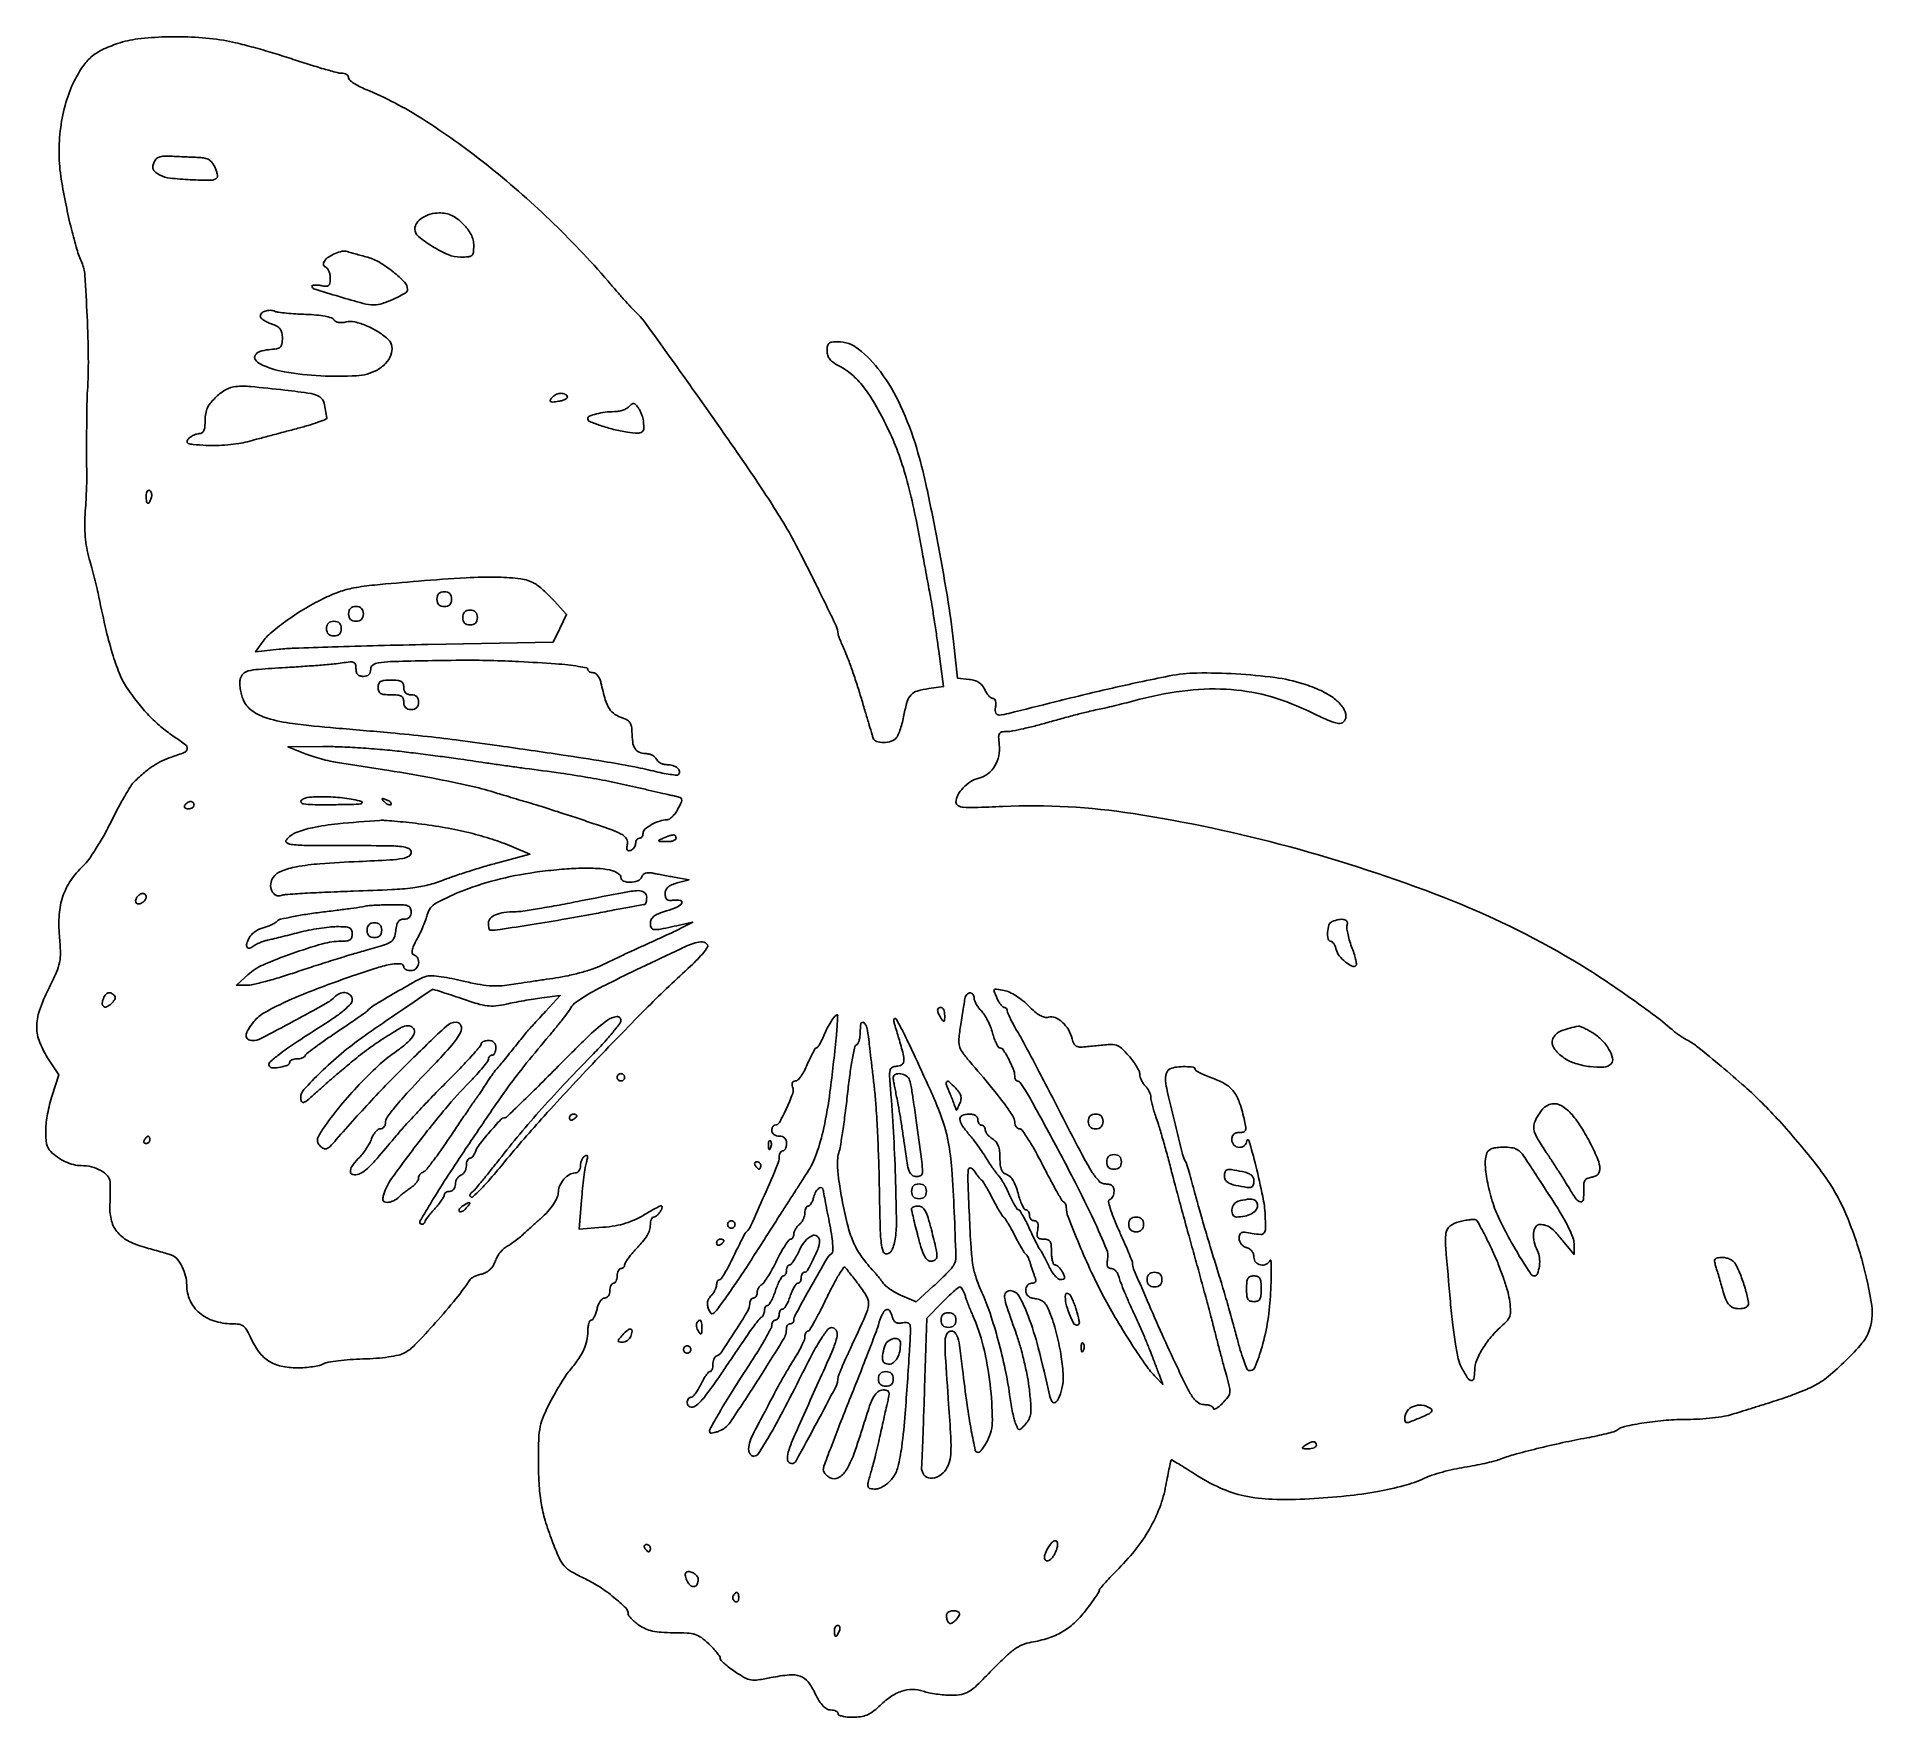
# Model space of a CAD drawing. Extents: x 0 to 499, y 0 to 457.
import ezdxf

# ---------------------------------------------------------------- set-up
doc = ezdxf.new("R2010")
doc.units = 0

msp = doc.modelspace()

# ---------------------------------------------------------------- linework, layer by layer
for points in [[(22.225509, 455.062696, 0.030377), (18.010188, 453.334371, 0.065106), (15.074996, 451.411876, 0.066226), (12.763278, 448.821634, 0.032397), (10.515841, 445, 0.047005), (8.183593, 439.038248, 0.036456), (6.756854, 432.213246, 0.035625), (6.31348, 425.068852, 0.038977), (6.91807, 418.149496, 0.008399), (8.2183, 411.079217, 0.01055), (9.670554, 404.577796, 0.011339), (11.142758, 399.121547, 0.033955), (12.481596, 395.5, -0.089697), (13.327213, 392.089933, -0.004794), (13.938314, 380.902828, -0.008326), (14.26163, 369.494265, -0.01818), (14.045822, 360.75, 0.011175), (13.898639, 356.947051, 0.001909), (13.808017, 349.707812, 0.001958), (13.773358, 342.464255, 0.010383), (13.852238, 338.5, -0.015942), (13.86655, 336.869725, -0.003872), (13.783503, 334.178125, -0.003967), (13.639802, 331.091406, -0.003938), (13.446862, 328, 0.015423), (13.299181, 324.250166, 0.022972), (13.421992, 320.969466, 0.025124), (13.82759, 317.951419, 0.025389), (14.532966, 315, -0.006224), (15.224128, 312.530661, -0.003986), (15.968147, 309.646875, -0.004004), (16.651932, 306.8099, -0.00747), (17.152887, 304.5, 0.008434), (19.125708, 295.487204, 0.017574), (21.025879, 288.554117, 0.022312), (22.926249, 283.303494, 0.053863), (24.901697, 279.683191, 0.016797), (28.067321, 275.437784, 0.024849), (31.143036, 271.959114, 0.027119), (34.321173, 269.040323, 0.027283), (37.790387, 266.488973, -0.019241), (40.693697, 264.424882, -0.278335), (41.133217, 263.296243, -0.260871), (40.347209, 262.328101, -0.017365), (36.852654, 261.077129, 0.035017), (34.321976, 260.069154, 0.034683), (31.948234, 258.715126, 0.029886), (29.499658, 256.863433, 0.016452), (26.725854, 254.330018, 0.060507), (25.794261, 253.170652, 0.007897), (24.162142, 250.449309, 0.009096), (22.328095, 247.141411, 0.007494), (20.489681, 243.549601, -0.013222), (18.550209, 239.865022, -0.013105), (16.413236, 236.27707, -0.013065), (14.38179, 233.239859, -0.04855), (12.878246, 231.5, 0.053092), (9.50095, 227.519549, 0.067652), (7.355362, 223.215205, 0.063741), (6.357035, 218.290669, 0.040791), (6.408665, 212.445975, -0.014217), (6.688475, 207.934275, -0.059382), (6.457501, 205.22719, -0.05459), (5.589436, 202.543265, -0.010814), (3.418625, 197.97388, 0.033675), (0.980098, 192.170879, 0.084329), (0.240511, 187.65201, 0.094618), (1.066588, 183.463064, 0.050349), (3.534476, 178.768539), (6.240083, 174.680091), (4.469529, 169.090045, 0.02809), (3.184373, 164.068926, 0.041637), (2.680666, 159.556984, 0.049546), (2.937485, 155.948925, 0.155057), (4.042452, 153.814691, 0.044913), (5.917966, 152.248921, 0.044302), (8.05125, 151.035066, 0.046195), (10.267115, 150.260076, 0.061107), (12.387206, 150, -0.060771), (15.169248, 149.660609, -0.068384), (17.670811, 148.66336, -0.080621), (19.46171, 147.224611, -0.165156), (20.164151, 145.589485, -0.016467), (20.214146, 144.490685, -0.004761), (20.219267, 142.791911, -0.004782), (20.188475, 140.876099, -0.005085), (20.121273, 139, 0.078167), (20.570866, 134.930848, 0.113862), (22.271714, 131.763522, 0.09937), (25.391976, 129.375924, 0.048951), (30.09188, 127.621663, -0.003434), (32.280781, 127.024618, -0.003815), (34.385639, 126.417581, -0.003534), (36.172875, 125.873569, -0.01981), (37.11455, 125.538174, -0.131226), (38.522045, 124.484235, -0.054264), (39.793235, 122.450697, -0.051117), (40.695326, 119.964857, -0.061569), (41, 117.5, 0.107616), (41.904781, 113.344921, 0.108758), (44.453615, 109.960422, 0.099897), (48.39198, 107.759932, 0.077753), (53.249255, 107, -0.039651), (55.218902, 106.843558, -0.124923), (56.426557, 106.322864, -0.101736), (57.377961, 105.221303, -0.021498), (58.526602, 102.941008, 0.05562), (60.687885, 99.292211, 0.089463), (63.334207, 96.844344, 0.088621), (66.688044, 95.46091, 0.053664), (70.970112, 95, 0.019082), (73.097491, 95.08122, 0.018843), (75.221507, 95.324416, 0.019094), (77.061265, 95.677987, 0.065931), (78.195064, 96.104395, -0.08016), (79.481596, 96.547105, -0.012108), (82.184792, 96.947987, -0.013316), (85.427467, 97.26149, -0.011159), (88.879322, 97.425345, 0.012634), (92.560793, 97.610981, 0.017255), (95.861551, 97.976053, 0.018512), (98.554772, 98.470817, 0.068074), (100.175452, 99.07095, 0.079394), (103.029881, 101.236562, 0.00871), (108.629314, 107.296939, 0.011534), (114.178063, 113.812901, 0.025843), (118.010017, 119.061254, -0.117069), (118.372624, 119.405022, -0.024503), (119.15576, 119.809414, -0.024449), (120.133064, 120.198376, -0.020999), (121.194227, 120.512612, 0.064216), (122.395808, 120.984422, 0.065284), (123.430963, 121.743616, 0.063342), (124.260097, 122.766631, 0.054844), (124.855181, 124.014417, -0.046006), (125.385979, 125.179856, -0.035474), (126.163779, 126.340917, -0.036439), (127.054919, 127.328702, -0.068242), (127.924318, 127.959496, 0.029055), (128.925951, 128.572901, 0.010859), (130.259151, 129.54353, 0.010716), (131.669546, 130.666555, 0.012771), (132.9485, 131.786975, -0.001237), (134.170484, 132.908345, -0.001203), (135.40945, 134.03421, -0.001186), (136.503288, 135.018699, -0.004477), (137.195153, 135.627359, 0.031728), (139.101813, 137.498465, 0.037531), (140.64278, 139.499018, 0.041721), (141.676139, 141.399916, 0.104006), (142, 142.940002, -0.113048), (142.386864, 144.629189, -0.071228), (143.521969, 146.315371, -0.072961), (145.045335, 147.573732, -0.137037), (146.571429, 148, 0.134812), (147.116202, 148.149603, 0.10041), (147.580357, 148.570164, 0.087023), (147.892723, 149.19925, 0.071941), (148, 149.940983, -0.053801), (148.085848, 150.736502, -0.049026), (148.340023, 151.521948, -0.052248), (148.714033, 152.182281, -0.099697), (149.157524, 152.597355, -0.115788), (149.626029, 152.754187, -0.364973), (149.878105, 152.57897, -0.119216), (149.892933, 152.012187, -0.018117), (149.613648, 150.906372, 0.033217), (149.305295, 149.509149, 0.006075), (148.939319, 146.886481, 0.006509), (148.587715, 143.801472, 0.005873), (148.303005, 140.600799), (147.693761, 132.701597), (154.096881, 133.221462, 0.022049), (157.416741, 133.638966, 0.033245), (160.250692, 134.319459, 0.033866), (162.93088, 135.358491, 0.024085), (165.781116, 136.863063, -0.004952), (168.71026, 138.555598, -0.063148), (169.883318, 139.034944, -0.501695), (170.205185, 138.78088, -0.116518), (169.995932, 137.9924, -0.034848), (169.516748, 137.229892, -0.041096), (168.959443, 136.585267, -0.045589), (168.408897, 136.135802, -0.149485), (167.964816, 136, 0.200013), (167.596168, 135.846385, 0.085156), (167.283415, 135.400102, 0.065178), (167.070943, 134.739499, 0.045284), (167, 133.957794, -0.072084), (166.781882, 132.452717, -0.067817), (166.144177, 131.037149, -0.038319), (164.843115, 129.272404, -0.007732), (162.25, 126.359342, 0.01785), (161.388548, 125.351251, 0.021872), (160.660937, 124.348455, 0.021005), (160.131282, 123.468746, 0.125641), (160, 122.954545, -0.103894), (159.923492, 122.590318, -0.098961), (159.70625, 122.280398, -0.09673), (159.38171, 122.072704, -0.094386), (159, 122, 0.191087), (158.618118, 121.848523, 0.088204), (158.29375, 121.4125, 0.068025), (158.073693, 120.765418, 0.048028), (158, 120, -0.048028), (157.926307, 119.234582, -0.068025), (157.70625, 118.5875, -0.088204), (157.381882, 118.151477, -0.191087), (157, 118, 0.191087), (156.618118, 117.848523, 0.088204), (156.29375, 117.4125, 0.068025), (156.073693, 116.765418, 0.048028), (156, 116, -0.069306), (155.893533, 115.235596, -0.085408), (155.582715, 114.5875, -0.1), (155.121163, 114.154169, -0.139529), (154.579455, 114, 0.177007), (153.987375, 113.783616, 0.066074), (153.382641, 113.11875, 0.054928), (152.856917, 112.148062, 0.042631), (152.5, 111, -0.027524), (152.180468, 109.850988, -0.039605), (151.764234, 108.88125, -0.04518), (151.31879, 108.193748, -0.230346), (150.920545, 108, 0.270537), (150.565949, 107.792985, 0.055618), (150.27041, 107.099438, 0.044535), (150.066839, 106.108891, 0.028428), (150, 104.934259, -0.052175), (149.736025, 102.411438, -0.054834), (148.955909, 100.042045, -0.045132), (147.533346, 97.544929, -0.021497), (145.290605, 94.600986, 0.025984), (144.149276, 93.074606, 0.009002), (142.65975, 90.761393, 0.008915), (141.107291, 88.149377, 0.010247), (139.721928, 85.600986, 0.018683), (137.959766, 81.858691, 0.049234), (137.072703, 79.034431, 0.04137), (136.674684, 75.8214, 0.010189), (136.567288, 70.5, 0.012727), (136.744977, 63.574132, 0.028329), (137.311978, 58.332167, 0.031264), (138.424142, 53.51496, 0.019213), (140.29976, 48, 0.01255), (142.216169, 43.355588, 0.075386), (143.615608, 41.157443, 0.084922), (145.535718, 39.592161, 0.018159), (149.369363, 37.605127, -0.034637), (153.221548, 35.444687, -0.026729), (157.103388, 32.591634, -0.021705), (160.296969, 29.729828, -0.201859), (161, 28.059396, 0.169328), (161.16669, 27.581299, 0.024931), (161.853159, 26.799878, 0.02578), (162.792175, 25.927557, 0.01957), (163.90437, 25.068094, 0.050409), (165.651291, 24.072409, 0.049958), (167.567341, 23.442811, 0.038642), (169.96502, 23.103953, 0.015789), (173.256056, 23, -0.013486), (177.027179, 22.89827, -0.062557), (179.167471, 22.511257, -0.081874), (180.860442, 21.657189, -0.033042), (182.851686, 19.991302, -0.015024), (184.057391, 18.767686, -0.019863), (185.075183, 17.579382, -0.01762), (185.833008, 16.547185, -0.150641), (186, 16.00549, 0.192742), (186.208528, 15.484635, 0.018896), (187.19773, 14.522784, 0.021734), (188.515538, 13.434855, 0.015518), (190.07738, 12.330095, 0.02027), (192.675159, 10.758504, 0.087078), (194.379196, 10.17518, 0.076321), (196.287441, 10.168023, 0.013442), (199.82738, 10.795664, -0.026362), (204.770473, 11.540972, -0.112027), (207.717378, 11.167131, -0.141487), (209.842154, 9.616572, -0.051801), (211.823647, 6.426087, 0.022712), (212.911305, 4.424064, 0.052983), (213.9409, 3.066748, 0.075511), (214.954323, 2.27168, 0.129341), (215.987003, 2, -0.047706), (216.757411, 1.926326, -0.067699), (217.408682, 1.70625, -0.087869), (217.847649, 1.381904, -0.192102), (218, 1, 0.296164), (218.25137, 0.612847, 0.043682), (219.177674, 0.29375, 0.037589), (220.472665, 0.072387, 0.023544), (222.009102, 0, 0.036361), (224.108111, 0.152845, 0.061275), (225.80839, 0.619341, 0.059955), (227.369866, 1.492641, 0.033267), (229.046809, 2.894299, -0.037331), (232.284902, 5.556484, -0.069511), (235.301113, 7.106399, -0.084056), (238.210255, 7.600266, -0.084166), (241.118423, 7.108562, 0.03254), (242.65468, 6.682777, 0.015398), (244.680251, 6.32564, 0.015188), (246.830462, 6.080858, 0.020748), (248.778232, 6, 0.043362), (251.574646, 6.242975, 0.095589), (253.570436, 7.003187, 0.055165), (255.749694, 8.711195, 0.007319), (259.879008, 12.875472, -0.010285), (263.477657, 16.461787, -0.036591), (265.986394, 18.532184, -0.055349), (268.156555, 19.735362, -0.058339), (270.5, 20.406942, 0.036868), (275.102061, 21.514891, 0.054223), (278.899565, 23.202996, 0.055408), (282.186235, 25.636491, 0.040718), (285.25, 28.982687, 0.006561), (286.686826, 30.885139, 0.009564), (287.898438, 32.601805, 0.005588), (288.867059, 34.066458, 0.14427), (289, 34.517605, -0.176087), (289.158703, 34.954271, -0.006019), (290.363896, 36.358582, -0.010652), (291.863879, 37.992845, -0.007159), (293.643051, 39.797805, 0.029788), (298.679075, 45.391718, 0.037287), (302.614359, 51.15794, 0.040113), (305.418054, 57.04991, 0.046813), (307.072924, 63.020076, -0.003981), (307.573213, 65.696294, -0.006557), (308.043806, 67.949647, -0.001747), (308.48158, 69.884688, -0.349471), (308.626411, 70, -0.137766), (308.846203, 69.938269, -0.000884), (310.589654, 68.870824, -0.003466), (312.578065, 67.629489, -0.002194), (314.87994, 66.155995, 0.037042), (321.7799, 62.388849, 0.053274), (328.38327, 60.206105, 0.046036), (335.990132, 59.282775, 0.020247), (346.140516, 59.401588, 0.012534), (356.051401, 60.168831, 0.018777), (364.646203, 61.378944, 0.021734), (371.817379, 62.989241, 0.042409), (377.320592, 64.992551, -0.029167), (379.393608, 65.809896, -0.012467), (382.247702, 66.668791, -0.012286), (385.344005, 67.435737, -0.015815), (388.224775, 67.979652, 0.008296), (391.002909, 68.461048, 0.00807), (393.789369, 69.038396, 0.008002), (396.22126, 69.624374, 0.029533), (397.724775, 70.108479, -0.025566), (401.566319, 71.379082, -0.006482), (407.926996, 73.039473, -0.006816), (414.976345, 74.680715, -0.008771), (421.5, 75.986656, 0.007299), (424.254006, 76.529543, 0.009728), (426.7375, 77.107588, 0.007319), (428.786261, 77.658698, 0.092238), (429.5, 78.013537, -0.107902), (431.848267, 79.091505, -0.015605), (437.058677, 80.062123, -0.018093), (443.053408, 80.765415, -0.020153), (448.871082, 81, 0.015461), (452.171567, 81.102084, 0.012953), (455.661275, 81.409075, 0.013152), (458.837514, 81.856518, 0.034624), (461.071861, 82.392594, -0.000306), (463.244196, 83.074306, -0.000124), (466.203737, 84.00026, -0.000123), (469.386992, 84.994481, -0.000156), (472.32384, 85.909941, 0.009126), (475.231399, 86.873825, 0.007317), (478.325818, 88.013886, 0.007406), (481.156918, 89.152677, 0.018626), (483.173694, 90.088612, 0.056057), (487.038696, 92.641549, 0.020757), (491.875007, 97.033152, 0.019277), (496.236822, 101.682542, 0.08806), (498.132076, 104.849465, 0.128901), (498.893071, 111.919291, 0.0294), (496.386767, 123.797775, 0.031155), (492.147243, 136.214789, 0.050972), (486.888104, 146, 0.017507), (483.428166, 150.7451, 0.00918), (478.814375, 156.411044, 0.009057), (473.803859, 162.125286, 0.012461), (469.084126, 167.062216, 0.014537), (464.397774, 171.462203, 0.006472), (457.983493, 176.996428, 0.004694), (451.657909, 182.212327, 0.047225), (448.810835, 184.101238, -0.012589), (447.851339, 184.646252, -0.010061), (446.844901, 185.279867, -0.010199), (445.936808, 185.90432, -0.025228), (445.305339, 186.407936, 0.019924), (440.157752, 190.603342, 0.007736), (432.721159, 196.008645, 0.007797), (424.739533, 201.43942, 0.012171), (417.685435, 205.837677, 0.040265), (382.703512, 222.852284, 0.027189), (340.532151, 236.726555, 0.027463), (298.155847, 245.695288, 0.049551), (262.75, 247.631587, -0.002911), (255.134326, 247.337744, -0.030763), (252.025779, 247.42718, -0.103479), (250.557847, 247.875631, -0.278764), (250.033269, 248.782643, -0.120527), (250.547025, 250.719617, -0.065058), (252.007755, 252.726856, -0.062003), (254.042218, 254.398864, -0.07971), (256.264586, 255.351559, 0.102103), (258.731226, 256.541275, 0.093399), (260.617818, 258.642488, 0.087891), (261.689853, 261.406098, 0.077889), (261.811054, 264.492741, -0.017445), (261.642679, 266.558416, -0.149264), (261.869539, 267.44726, -0.216531), (262.512253, 267.885157, -0.041707), (263.950801, 268.012423, 0.04713), (265.444318, 268.160863, 0.007078), (268.394923, 268.781781, 0.007896), (271.867332, 269.621828, 0.006744), (275.5, 270.614069, -0.003439), (279.239062, 271.661977, -0.003333), (283.03125, 272.66959, -0.003291), (286.378987, 273.511792, -0.012284), (288.5, 273.97566, 0.008013), (290.444464, 274.383546, 0.003341), (293.054372, 274.993202, 0.003305), (295.840417, 275.683179, 0.004273), (298.387223, 276.355032, -0.033004), (311.53353, 279.026624, -0.046959), (323.43712, 279.510864, -0.050635), (334.508399, 277.788027, -0.048757), (345.156493, 273.864978, 0.007686), (351.131311, 271.088124, 0.063444), (353.994274, 270.224515, 0.23337), (355.391283, 270.644877, 0.207915), (356, 272.045455, 0.153682), (355.222701, 274.514643, 0.076229), (352.932401, 276.91413, 0.056932), (349.272341, 279.121882, 0.031131), (344.373905, 281.003715, 0.043919), (336.750597, 282.682537, 0.017726), (326.133667, 283.67847, 0.017636), (315.527943, 283.920484, 0.046854), (308, 283.118815, 0.002307), (299.750395, 281.409178, 0.003536), (292.619752, 279.844319, 0.003482), (285.432694, 278.161021, 0.002147), (277, 276.085573, -0.000761), (264.381211, 272.942721, -0.036583), (261.808138, 272.502518, -0.33092), (260.905804, 273.046902, -0.145432), (260.758412, 274.516546, 0.037649), (260.872656, 275.517699, 0.074976), (260.784239, 276.308725, 0.117071), (260.512876, 276.812535, 0.214096), (260.095138, 277, -0.159117), (259.580763, 277.167944, -0.048906), (258.963931, 277.718749, -0.043385), (258.352794, 278.510372, -0.035814), (257.842283, 279.446806, 0.062968), (257.151815, 280.564702, 0.078943), (256.248458, 281.379945, 0.073509), (255.083559, 281.913995, 0.046543), (253.613722, 282.196806), (250.5, 282.5), (249.38353, 292.5, 0.013162), (247.705576, 304.625447, 0.006156), (244.927673, 320.232546, 0.005897), (241.870211, 335.295989, 0.020028), (239.370682, 345, 0.034593), (234.998327, 356.570275, 0.051951), (229.507399, 365.850601, 0.064818), (223.57308, 372.000768, 0.170062), (217.865141, 374, 0.033364), (216.349839, 373.898775, 0.145751), (215.539488, 373.534101, 0.168052), (215.124857, 372.819034, 0.048157), (215, 371.52568, 0.07656), (215.190824, 370.28675, 0.09101), (215.743976, 369.242574, 0.074299), (216.733464, 368.313743, 0.034607), (218.25, 367.412341, -0.061788), (221.738816, 365.0738, -0.048343), (224.882991, 361.76741, -0.036918), (228.007105, 357.099873, -0.016131), (231.474842, 350.5, -0.023434), (234.257704, 344.002518, -0.02132), (236.519038, 337.066685, -0.016682), (238.593959, 328.557434, -0.007028), (240.83778, 317, 0.000665), (241.297068, 314.46212, 0.000364), (241.866326, 311.353125, 0.000363), (242.449012, 308.19672, 0.000579), (242.952096, 305.5, -0.005785), (243.473914, 302.531773, -0.002274), (244.126977, 298.430436, -0.00225), (244.79295, 293.989653, -0.002807), (245.36977, 289.858929), (246.660926, 280.217859), (242.709378, 279.687845, 0.035819), (239.542038, 279.029487, 0.135593), (237.82873, 277.988244, 0.118666), (236.768602, 276.132114, 0.024509), (235.89059, 272.443751, -0.01611), (235.469556, 270.533215, -0.017439), (234.935705, 268.704264, -0.017193), (234.371938, 267.175299, -0.076419), (233.880963, 266.356569, -0.140477), (232.469839, 265.393351, -0.075903), (230.379476, 265.038175, -0.082884), (228.45604, 265.326121, -0.240657), (227.533865, 266.25, -0.005222), (227.268999, 267.101111, -0.000287), (226.468621, 269.776563, -0.000445), (225.520922, 272.961463, -0.000326), (224.473933, 276.5, 0.005887), (223.316832, 280.256596, 0.005373), (222.037057, 284.101486, 0.00538), (220.819811, 287.511942, 0.017373), (219.908684, 289.739102, -0.004785), (219.177462, 291.405532, -0.006763), (218.560676, 292.904319, -0.004122), (218.070938, 294.17212, -0.090341), (218, 294.561527, 0.113254), (217.494869, 296.763007, 0.001885), (211.953531, 308.093412, 0.005232), (206.537643, 318.779164, 0.018277), (202.724157, 325.5, 0.01194), (193.951934, 338.990762, 0.003857), (180.33405, 358.552475, 0.001861), (166.165549, 378.41679, 0.055251), (162.033443, 383, -0.030099), (161.644787, 383.389828, -0.00066), (159.877996, 385.394559, -0.001502), (157.819889, 387.7503, -0.001014), (155.485517, 390.449561, 0.023794), (139.675858, 407.130632, 0.023713), (122.335685, 422.253946, 0.025117), (105.0873, 434.55668, 0.044813), (89.639397, 442.59484, -0.021544), (87.865015, 443.41571, -0.030315), (86.367016, 444.307547, -0.030625), (85.275412, 445.152714, -0.215164), (85.003748, 445.75, 0.149649), (84.856235, 446.226716, 0.098301), (84.443788, 446.632812, 0.081652), (83.8284, 446.906688, 0.064033), (83.102764, 447, -0.065895), (81.857578, 447.164818, -0.004134), (78.281092, 448.160286, -0.00604), (74.031112, 449.436934, -0.004445), (69.352764, 450.94991, 0.007434), (64.338163, 452.538588, 0.006585), (59.072375, 454.045779, 0.006625), (54.294635, 455.2777, 0.020018), (51, 455.942356, 0.025623), (43.329365, 456.772471, 0.021785), (35.184536, 456.878374, 0.022443), (27.705012, 456.313043, 0.05206)], [(44.5, 424.091033, -0.047359), (45.947827, 423.901487, -0.082171), (47.06721, 423.442932, -0.087035), (47.93666, 422.670461, -0.059223), (48.632644, 421.541509, -0.025343), (49.026272, 420.565837, -0.035079), (49.271214, 419.65486, -0.037787), (49.358282, 418.914074, -0.20971), (49.215977, 418.549311, -0.200161), (47.615848, 417.891012, -0.010615), (41.986136, 418.037589, -0.014969), (36.466184, 418.464547, -0.09313), (33.760941, 419.280244, -0.037634), (32.579524, 420.010789, -0.116176), (31.971295, 420.717797, -0.1418), (31.808139, 421.533559, -0.0676), (32.043, 422.587203, -0.088975), (32.63928, 423.600714, -0.130533), (33.48725, 424.183235, -0.079541), (34.829148, 424.432377, -0.01815), (37.146365, 424.405794, 0.00071), (39.032724, 424.318301, 0.000538), (41.10237, 424.227481, 0.000544), (43.045085, 424.146443, 0.001268)], [(116.076923, 406.076923, -0.03437), (117.363569, 404.600088, -0.048696), (118.275, 403.115688, -0.053906), (118.816552, 401.611729, -0.059551), (119, 400.076923, -0.030374), (118.890163, 398.270493, -0.18721), (118.458595, 397.464478, -0.158361), (117.551825, 397.086482, -0.020213), (115.413478, 397, -0.1016), (112.093924, 397.681571, -0.036077), (107.767597, 399.91817, -0.032247), (103.953679, 402.605017, -0.226928), (103, 404.598091, -0.15498), (103.521067, 406.238797, -0.093), (105.001253, 407.67496, -0.07872), (107.166845, 408.662181, -0.067755), (109.648352, 409, -0.046611), (111.443778, 408.832263, -0.060185), (113.020962, 408.333072, -0.055985), (114.517923, 407.438575, -0.033746)], [(90.187454, 396.950156, -0.070675), (93.391367, 395.580383, -0.033334), (97.082176, 392.991062, -0.029238), (100.220499, 390.143427, -0.196331), (101, 388.234778, -0.27092), (100.407878, 387.22219, -0.019386), (97.392572, 385.676258, -0.026221), (94.173498, 384.380972, -0.082719), (91.886454, 384, -0.066294), (88.963825, 384.389215, -0.007322), (82.462943, 386.254569, -0.002807), (75.545325, 388.392075, -0.323137), (75.00936, 389.111328, -0.348188), (75.167061, 389.316716, -0.048124), (75.737124, 389.402694, -0.038371), (76.542107, 389.384027, -0.022252), (77.5, 389.244751, 0.034347), (78.859175, 389.080564, 0.187048), (79.550444, 389.308318, 0.18808), (79.905382, 389.941544, 0.034781), (80, 391.30009, 0.04349), (79.913006, 392.298363, 0.052213), (79.654241, 393.204446, 0.060622), (79.27441, 393.893798, 0.157365), (78.822949, 394.225684, -0.118623), (78.42378, 394.474772, -0.136011), (78.206307, 394.866871, -0.11925), (78.206967, 395.357151, -0.078875), (78.425276, 395.879095, -0.108355), (79.505226, 396.994069, -0.047556), (81.328407, 397.967578, -0.047515), (83.266663, 398.568099, -0.129922), (84.687454, 398.492856, 0.008193), (85.390906, 398.279162, 0.001268), (86.792904, 397.882078, 0.001413), (88.449287, 397.422524, 0.001229)], [(73.380937, 381.420681, -0.014036), (76.244683, 381.2459, -0.024902), (78.586024, 380.918766, -0.026112), (80.338175, 380.488447, -0.18305), (81.023603, 379.96181, 0.130261), (81.514999, 379.496481, 0.081095), (82.268338, 379.232318, 0.064671), (83.233601, 379.187632, 0.040773), (84.348199, 379.372544, -0.121772), (86.648484, 379.380719, -0.040342), (89.876173, 378.313113, -0.039534), (93.191893, 376.590684, -0.051982), (95.87965, 374.496067, -0.173697), (96.786475, 372.670173, -0.121393), (96.498192, 370.368589, -0.098188), (95.049775, 368.068349, -0.080171), (92.735513, 366.297725, -0.110452), (87.146654, 364.732419, -0.02625), (77.419134, 364.726775, -0.02755), (67.548349, 365.786937, -0.078398), (61, 367.946504, -0.116283), (59.658517, 369.091544, -0.29842), (59.594364, 370.307803, -0.183676), (60.851638, 371.324879, -0.058642), (63.25, 371.810365, 0.020439), (65.411375, 372.078546, 0.134472), (66.392801, 372.530621, 0.177822), (66.864779, 373.355271, 0.041991), (67, 374.96254, 0.049771), (66.852972, 376.43592, 0.115082), (66.394082, 377.441606, 0.106265), (65.51031, 378.188763, 0.038686), (64, 378.850155, -0.026951), (62.85118, 379.321468, -0.03705), (61.88125, 379.873307, -0.040758), (61.190847, 380.423446, -0.207013), (61, 380.864647, -0.199151), (61.355885, 381.722715, -0.113571), (62.323183, 382.326884, -0.091903), (63.654222, 382.526478, -0.086333), (65, 382.244295, 0.062668), (65.946919, 381.998719, 0.007656), (68.08065, 381.755994, 0.008974), (70.63636, 381.551074, 0.007294)], [(67.658888, 360.836241, -0.007508), (74.79911, 359.901458, -0.111032), (77.143554, 359.001964, -0.189427), (78.32378, 357.309254, -0.030296), (79.035006, 353.260291, -0.341649), (78.817754, 352.902036, -0.006566), (76.652901, 352.101704, -0.012921), (73.988591, 351.233134, -0.007931), (70.809044, 350.341401, 0.000407), (67.261446, 349.403793, 0.000334), (63.472032, 348.396266, 0.000337), (59.989674, 347.465377, 0.000891), (57.5, 346.793292, -0.029332), (55.138655, 346.297884, -0.015101), (52.137676, 345.942257, -0.014957), (49.018069, 345.761612, -0.021848), (46.266558, 345.804976, -0.006034), (42.750801, 346.056838, -0.06776), (41.386759, 346.360287, -0.351478), (41.085323, 346.862473, -0.16395), (41.445129, 347.587986, -0.048223), (42.101238, 348.128425, -0.03767), (42.903971, 348.585221, -0.038788), (43.72439, 348.89826, -0.071867), (44.428571, 349, 0.152087), (45.147285, 349.22379, 0.139743), (45.640836, 349.822535, 0.0794), (45.919396, 350.898932, 0.023696), (46, 352.59879, -0.043948), (46.166347, 354.487659, -0.067617), (46.667291, 356.047701, -0.062177), (47.602422, 357.506856, -0.031338), (49.105755, 359.09879, -0.062802), (51.750713, 361.010793, -0.10213), (54.391232, 361.818724, -0.047175), (58.38614, 361.815107, -0.004994)], [(144.430779, 359.112002, -0.319304), (144.406707, 358.739709, -0.097088), (143.947248, 358.356998, -0.058318), (143.112346, 358.019217, -0.030563), (142.014042, 357.788753, -0.01206), (140.464487, 357.599379, -0.136177), (139.860774, 357.705, -0.410852), (139.7416, 358.034282, -0.065174), (140.146691, 358.676751, -0.091882), (141.200311, 359.554918, -0.102942), (142.457842, 359.952768, -0.120319), (143.62048, 359.791015, -0.16125)], [(165.025604, 352.963559, -0.033078), (165.212602, 350.549047, -0.225915), (164.724905, 349.49459, -0.191245), (163.534586, 349.106343, -0.023273), (160.75, 349.411563, -0.020723), (157.011335, 350.158351, -0.022659), (153.458977, 351.194875, -0.016029), (150.52011, 352.305332, -0.303176), (150, 353.084257, -0.306022), (150.443084, 353.740401, -0.031258), (152.316841, 354.362201, -0.033353), (154.69889, 354.823369, -0.029888), (157.210573, 354.986345, 0.04446), (158.342538, 355.092949, 0.037924), (159.50195, 355.399605, 0.039633), (160.518757, 355.84591, 0.081833), (161.204667, 356.374013, -0.039587), (161.93891, 357.044851, -0.196918), (162.466112, 357.192071, -0.180318), (162.974368, 356.931748, -0.032419), (163.651216, 356.087572, -0.027911), (164.112031, 355.344669, -0.021238), (164.534691, 354.484956, -0.021649), (164.862584, 353.642492, -0.046146)], [(31.349337, 331.467975, -0.027681), (30.794126, 330.230543, -0.395517), (30.377209, 330.082867, -0.275668), (30.063011, 330.523001, -0.020503), (30, 332.059017, -0.045552), (30.068264, 332.806756, -0.099152), (30.280921, 333.339579, -0.177225), (30.594852, 333.57458, -0.214542), (30.956326, 333.526992, -0.126981), (31.279146, 333.190464, -0.081026), (31.466258, 332.678351, -0.072258), (31.493102, 332.073335, -0.066719)], [(135.5, 308.298679, -0.043985), (136.490806, 307.633208, -0.01262), (137.900466, 306.434755, -0.012596), (139.428879, 304.996483, -0.013081), (140.863288, 303.500599), (144.226577, 299.804309), (142.400896, 296.050911), (140.575216, 292.297514), (106.537608, 291.664165, 0.001487), (93.033732, 291.372723, 0.001909), (80.614309, 291.020283, 0.001463), (70.206603, 290.654677, 0.01648), (66.085571, 290.361609), (59.671143, 289.692403), (61.189644, 291.860367, -0.060857), (63.670843, 294.618578, -0.021974), (67.802253, 297.910001, -0.021069), (72.771023, 301.212752, -0.021153), (77.993708, 304.080918, -0.027556), (82.388782, 305.964106, -0.041647), (86.402677, 307.059737, -0.022349), (92.037822, 307.845421, -0.002984), (103.993708, 308.898744, -0.006129), (116.948866, 309.802491, -0.01911), (125.690902, 309.970116, -0.027378), (131.760462, 309.521459, -0.094026)], [(109, 304, 0.072254), (109.126841, 303.126841, 0.124864), (109.5, 302.5, 0.124864), (110.126841, 302.126841, 0.072254), (111, 302, 0.072254), (111.873159, 302.126841, 0.124864), (112.5, 302.5, 0.124864), (112.873159, 303.126841, 0.072254), (113, 304, 0.072254), (112.873159, 304.873159, 0.124864), (112.5, 305.5, 0.124864), (111.873159, 305.873159, 0.072254), (111, 306, 0.072254), (110.126841, 305.873159, 0.124864), (109.5, 305.5, 0.124864), (109.126841, 304.873159, 0.072254)], [(85, 300, 0.072254), (85.126841, 299.126841, 0.124864), (85.5, 298.5, 0.124864), (86.126841, 298.126841, 0.072254), (87, 298, 0.072254), (87.873159, 298.126841, 0.124864), (88.5, 298.5, 0.124864), (88.873159, 299.126841, 0.072254), (89, 300, 0.072254), (88.873159, 300.873159, 0.124864), (88.5, 301.5, 0.124864), (87.873159, 301.873159, 0.072254), (87, 302, 0.072254), (86.126841, 301.873159, 0.124864), (85.5, 301.5, 0.124864), (85.126841, 300.873159, 0.072254)], [(116, 299, 0.072254), (116.126841, 298.126841, 0.124864), (116.5, 297.5, 0.124864), (117.126841, 297.126841, 0.072254), (118, 297, 0.072254), (118.873159, 297.126841, 0.124864), (119.5, 297.5, 0.124864), (119.873159, 298.126841, 0.072254), (120, 299, 0.072254), (119.873159, 299.873159, 0.124864), (119.5, 300.5, 0.124864), (118.873159, 300.873159, 0.072254), (118, 301, 0.072254), (117.126841, 300.873159, 0.124864), (116.5, 300.5, 0.124864), (116.126841, 299.873159, 0.072254)], [(79, 296, 0.072254), (79.126841, 295.126841, 0.124864), (79.5, 294.5, 0.124864), (80.126841, 294.126841, 0.072254), (81, 294, 0.072254), (81.873159, 294.126841, 0.124864), (82.5, 294.5, 0.124864), (82.873159, 295.126841, 0.072254), (83, 296, 0.072254), (82.873159, 296.873159, 0.124864), (82.5, 297.5, 0.124864), (81.873159, 297.873159, 0.072254), (81, 298, 0.072254), (80.126841, 297.873159, 0.124864), (79.5, 297.5, 0.124864), (79.126841, 296.873159, 0.072254)], [(141.25, 286.419709, -0.009711), (144.604638, 286.124414, -0.015904), (147.429688, 285.72911, -0.009716), (149.689383, 285.293911, -0.354047), (150, 284.910231, 0.15978), (150.113852, 284.563049, 0.096783), (150.435028, 284.26738, 0.078445), (150.914589, 284.067707, 0.059562), (151.480948, 284, -0.160746), (152.092817, 283.798072, -0.070798), (152.706642, 283.192187, -0.059537), (153.230113, 282.302065, -0.048464), (153.573893, 281.25, 0.014821), (154.752648, 276.606819, 0.073335), (155.860744, 274.156247, 0.113185), (157.385654, 272.664779, 0.060466), (159.79664, 271.564544, -0.070342), (160.815508, 271.075157, -0.107183), (161.495453, 270.372552, -0.094287), (161.877055, 269.381173, -0.044886), (162, 268.0144, 0.033279), (162.189536, 265.169839, 0.103108), (162.825303, 263.364264, 0.152073), (163.958079, 262.360849, 0.106166), (165.638374, 262, -0.057362), (166.608332, 261.888355, -0.05868), (167.519687, 261.559375, -0.064864), (168.239497, 261.074084, -0.120997), (168.638374, 260.5, 0.117307), (169.031005, 259.926035, 0.065417), (169.730505, 259.440625, 0.059626), (170.612605, 259.111731, 0.059514), (171.547972, 259, -0.076579), (173.117611, 258.75818, -0.103414), (174.366478, 258.056639, -0.164663), (174.89211, 257.152265, -0.251482), (174.636176, 256.302842, -0.226088), (174.171442, 256.138083, -0.009572), (172.391259, 256.358417, -0.014849), (170.235774, 256.732824, -0.009848), (167.78604, 257.284167, 0.013924), (162.099288, 258.515424, 0.005765), (154.348372, 259.87662, 0.003788), (143.263662, 261.605676, 0.001075), (126, 264.126829, 0.003204), (115.331383, 265.591715, 0.005525), (106.432265, 266.655697, 0.00453), (96.389683, 267.651997, 0.001464), (81.5, 268.949115, -0.010083), (69.780606, 270.173923, -0.043072), (62.909587, 271.641226, -0.07935), (58.75159, 273.674689, -0.141381), (56.384822, 276.621418, -0.034324), (55.885148, 278.093848, -0.028808), (55.556062, 279.709504, -0.02979), (55.428772, 281.225385, -0.067632), (55.555726, 282.366009, -0.139432), (56.331983, 283.712443, -0.132848), (57.714502, 284.479588, -0.042552), (60.47984, 284.918449, -0.003446), (67.822665, 285.399679, 0.002819), (72.56833, 285.704715, 0.003081), (77.171345, 286.055164, 0.002884), (81.105875, 286.401975, 0.015314), (83.25, 286.669899, -0.01416), (85.42136, 286.946319, -0.122723), (86.378223, 286.805694, -0.233974), (86.850085, 286.26875, -0.065417), (87, 285.127808, 0.063315), (87.120941, 284.176557, 0.126042), (87.484984, 283.515976, 0.132071), (88.108081, 283.130747, 0.072906), (89, 283, 0.072142), (89.868808, 283.126011, 0.123222), (90.49652, 283.496568, 0.124441), (90.871828, 284.116054, 0.07441), (91, 284.972543, -0.242971), (91.570322, 286.0769, -0.11535), (93.093832, 286.69906, -0.031763), (96.413661, 287.013765, -0.002522), (105.25, 287.243243, -0.003591), (115.464672, 287.383575, -0.007357), (123.472866, 287.318239, -0.007495), (131.380347, 287.018699, -0.003881)], [(93, 280, 0.087745), (93.177287, 278.997538, 0.177212), (93.6875, 278.392857, 0.10769), (94.67572, 278.082184, 0.022514), (96.5, 278, -0.022514), (98.32428, 277.917816, -0.10769), (99.3125, 277.607143, -0.177212), (99.822713, 277.002462, -0.087745), (100, 276, 0.072254), (100.126841, 275.126841, 0.124864), (100.5, 274.5, 0.124864), (101.126841, 274.126841, 0.072254), (102, 274, 0.072254), (102.873159, 274.126841, 0.124864), (103.5, 274.5, 0.124864), (103.873159, 275.126841, 0.072254), (104, 276, 0.072254), (103.873159, 276.873159, 0.124864), (103.5, 277.5, 0.124864), (102.873159, 277.873159, 0.072254), (102, 278, -0.072254), (101.126841, 278.126841, -0.124864), (100.5, 278.5, -0.124864), (100.126841, 279.126841, -0.072254), (100, 280, 0.087745), (99.822713, 281.002462, 0.177212), (99.3125, 281.607143, 0.10769), (98.32428, 281.917816, 0.022514), (96.5, 282, 0.022514), (94.67572, 281.917816, 0.10769), (93.6875, 281.607143, 0.177212), (93.177287, 281.002462, 0.087745)], [(99.5, 262.565776, -0.001822), (104.57089, 261.94831, -0.00158), (109.884375, 261.264586, -0.001589), (114.692682, 260.614861, -0.004658), (118, 260.125805, 0.002604), (121.092955, 259.655454, 0.001231), (125.0875, 259.07931, 0.00122), (129.270976, 258.496835, 0.001724), (133, 258, -0.003161), (142.553337, 256.699218, -0.006716), (149.925559, 255.546677, -0.007991), (156.382698, 254.341671, -0.007289), (163, 252.896248, 0.000528), (166.420345, 252.10054, 0.000618), (169.668178, 251.352808, 0.000545), (172.415822, 250.726953, 0.003779), (173.76401, 250.432104, -0.031959), (175.096053, 250.061085, -0.262967), (175.496445, 249.605457, -0.161067), (175.413101, 248.869197, -0.011285), (174.48833, 246.977432, -0.035049), (173.793898, 245.837939, -0.041586), (172.981664, 244.874621, -0.046289), (172.175826, 244.203212, -0.151681), (171.521373, 244, 0.081389), (169.543832, 243.675953, 0.046695), (167.329957, 242.692171, 0.045945), (165.516417, 241.442627, 0.222481), (165, 240.339485, -0.073022), (164.924847, 239.827642, -0.087654), (164.70625, 239.393474, -0.100532), (164.381345, 239.103229, -0.132956), (164, 239, 0.138107), (163.618662, 238.892621, 0.100138), (163.29375, 238.590803, 0.085896), (163.074991, 238.139376, 0.070083), (163, 237.606989, -0.087265), (162.899566, 237.035917, -0.066417), (162.605236, 236.47169, -0.065831), (162.169857, 235.999566, -0.082181), (161.656124, 235.698284, -0.10802), (161.080073, 235.610514, -0.261774), (160.731305, 235.837057, -0.138992), (160.610379, 236.414412, -0.029792), (160.743686, 237.439513, 0.173597), (160.529571, 238.810851, 0.136796), (159.475602, 239.896575, 0.045341), (156.98868, 241.060434, 0.004615), (150.837562, 243.221542, 0.002155), (146.439906, 244.700018, 0.001819), (141.774159, 246.227466, 0.001834), (137.508096, 247.589644, 0.005108), (134.5, 248.504326, -0.000987), (131.910026, 249.268605, -0.000761), (129.0875, 250.112245, -0.000769), (126.452322, 250.90868, -0.001839), (124.5, 251.509867, 0.021536), (117.8699, 253.26888, 0.007114), (107.997764, 255.291021, 0.006362), (95.904121, 257.430357, 0.004241), (82, 259.586978, -0.01977), (79.951988, 259.970101, -0.011141), (77.5, 260.587717, -0.011107), (75.04965, 261.322257, -0.01784), (73, 262.068428), (68.5, 263.890937), (78, 263.936779, -0.011542), (82.492583, 263.854744, -0.005585), (88.234375, 263.552957, -0.005535), (94.212174, 263.105272, -0.007926)], [(88.5, 248.998238, -0.448924), (88.666935, 248.661915, -0.274418), (88.273844, 248.361872, -0.023578), (85.757635, 248.187579, -0.004112), (81, 248.121992, -0.003503), (75.223847, 248.130345, -0.033095), (72.754641, 248.314936, -0.228071), (72.095507, 248.755552, -0.380463), (72.215645, 249.366925, -0.14626), (74.35487, 250.170177, -0.022847), (78.915051, 250.275309, -0.025985), (83.984442, 249.896454, -0.034914)], [(96.526461, 248.193128, -0.20742), (96.220211, 248.072099, -0.082976), (95.768815, 248.162781, -0.063152), (95.246577, 248.441312, -0.043285), (94.733333, 248.875912, -0.011214), (94.106486, 249.536448, -0.400052), (94.111181, 249.729672, -0.286372), (94.336218, 249.78179, -0.008399), (95.293128, 249.435707, -0.036269), (95.940734, 249.133723, -0.070189), (96.395085, 248.789051, -0.120343), (96.59249, 248.461316, -0.278911)], [(43, 248, -0.153634), (42.879982, 247.618621, -0.097988), (42.542039, 247.29375, -0.080552), (42.037096, 247.074545, -0.062283), (41.440983, 247, -0.066118), (40.889346, 247.073267, -0.138808), (40.521475, 247.29375, -0.191142), (40.392057, 247.620352, -0.139169), (40.5, 248, -0.06081), (40.806203, 248.382515, -0.051032), (41.2129, 248.70625, -0.053229), (41.653442, 248.926698, -0.089642), (42.059017, 249, -0.105429), (42.418051, 248.923444, -0.099231), (42.723586, 248.70625, -0.096318), (42.928382, 248.381732, -0.092995)], [(104.026234, 242.949728, -0.01301), (111.308092, 241.85414, -0.016273), (117.99426, 240.443734, -0.017669), (124.039213, 238.733113, -0.02351), (129.386462, 236.731872), (134.272925, 234.636303), (125.589813, 232.331272, 0.006838), (121.811908, 231.272873, 0.004962), (117.635132, 229.995694, 0.005013), (113.693692, 228.703948, 0.010922), (110.703351, 227.617221, -0.029937), (106.600653, 226.300484, -0.032001), (102.460077, 225.518232, -0.018841), (96.730444, 225.029662, -0.003659), (86.357022, 224.613784, 0.002754), (79.294024, 224.343422, 0.004056), (73.094009, 224.021474, 0.001933), (67.829641, 223.684847, 0.07481), (66.683714, 223.432124, -0.216757), (65.215695, 223.521052, -0.16867), (64.113975, 224.705596, -0.132129), (63.826386, 226.579825, -0.130964), (64.51586, 228.352577, -0.143275), (66.756695, 230.073147, -0.046677), (70.809922, 231.225135, -0.027799), (77.211295, 232.049292, -0.006928), (87.75, 232.667599, 0.002848), (96.23941, 233.096197, 0.02914), (99.735006, 233.497857, 0.091075), (101.410936, 234.117825, 0.264639), (102, 235.152838, 0.294265), (101.332104, 236.189425, 0.080577), (99.36493, 236.723795, 0.024132), (95.218004, 236.957027, 0.001982), (84.377555, 237, -0.001872), (73.808173, 237.039565, -0.02267), (69.754663, 237.25387, -0.112017), (68.228329, 237.761813, -0.458366), (68.086458, 238.604176, -0.123595), (70.714324, 240.528777, -0.04564), (75.139918, 241.873423, -0.027075), (82.068496, 242.917856, -0.006693), (93.526234, 243.860567, -0.034535), (94.762774, 243.860151, -0.004288), (97.446431, 243.650524, -0.005042), (100.633258, 243.341671, -0.004154)], [(174, 239, -0.24567), (173.802156, 238.62164, -0.070412), (173.192187, 238.314396, -0.053373), (172.303371, 238.116227, -0.034583), (171.25, 238.070285, -0.004372), (169.584787, 238.127419, -0.215481), (169.296589, 238.272912, -0.485414), (169.343561, 238.478132, -0.009027), (170.5, 239, -0.014632), (172.28872, 239.707387, -0.087053), (173.274268, 239.880286, -0.234317), (173.78941, 239.624848, -0.163981)], [(155.875, 230.375, -0.039952), (157.071107, 230.034604, -0.053099), (158.082031, 229.529687, -0.06437), (158.776657, 228.94713, -0.188267), (159, 228.375, 0.306117), (159.685297, 227.360553, 0.101212), (161.545528, 227.020469, 0.088274), (163.575517, 227.425643, 0.210868), (164.635643, 228.492885, -0.112479), (165.021346, 229.068414, -0.096635), (165.63858, 229.458562, -0.08343), (166.439814, 229.624768, -0.05962), (167.354258, 229.5505, 0.003376), (168.448256, 229.33626, 0.00114), (170.044688, 229.038575, 0.001134), (171.811233, 228.717478, 0.001301), (173.5, 228.419008), (177.5, 227.722786), (174.25, 226.832801, 0.034309), (172.746447, 226.307898, 0.082611), (171.756613, 225.674396, 0.110672), (171.197486, 224.884851, 0.099258), (171, 223.899843, 0.061289), (171.118895, 222.933526, 0.167908), (171.489253, 222.365219, 0.151619), (172.161042, 222.112679, 0.047269), (173.25, 222.151717, -0.077508), (175.199867, 222.104119, -0.532373), (175.518846, 221.376714, -0.148547), (174.205828, 220.246531, -0.033023), (171.390674, 219.21974, 0.020431), (169.210086, 218.486025, 0.072606), (167.926806, 217.767555, 0.118134), (167.244214, 216.923922, 0.111735), (167, 215.84474, 0.117205), (167.287472, 214.635224, 0.273133), (168.04245, 214.150406, 0.059757), (169.773437, 214.292293, 0.00269), (175.633337, 215.520094), (178.5, 216.136853), (175.5, 214.618573, -0.006438), (173.892764, 213.830988, -0.001738), (171.325, 212.624384, -0.00176), (168.399999, 211.274812, -0.001823), (165.5, 209.961898, 0.002378), (162.477568, 208.589516, 0.001814), (159.181989, 207.059651, 0.001834), (156.104662, 205.603716, 0.004317), (153.821664, 204.489014, -0.033971), (151.481519, 203.513571, -0.014275), (148.219975, 202.510134, -0.014046), (144.659064, 201.631813, -0.017758), (141.321664, 201.030621, 0.001097), (137.973152, 200.54197, 0.000885), (134.378622, 200.002854, 0.000894), (131.06238, 199.493399, 0.002305), (128.669388, 199.110088, -0.032082), (125.972479, 198.841403, -0.029974), (123.200759, 198.910085, -0.025169), (120.050024, 199.338144, -0.013081), (116.169388, 200.171445, 0.011876), (113.071472, 200.844484, 0.013931), (110.105351, 201.330218, 0.012899), (107.592068, 201.604396, 0.079044), (106.295635, 201.507118, 0.069504), (104.050153, 200.632455, 0.004414), (97.898823, 197.118161, 0.004277), (91.794206, 193.488382, 0.072971), (90, 192.005527, -0.056151), (89.590496, 191.64333, -0.001107), (87.296875, 190.041043, -0.002632), (84.601888, 188.188204, -0.001762), (81.5, 186.09552, 0.005201), (78.410319, 183.980005, 0.007715), (75.752083, 182.057206, 0.003945), (73.549956, 180.384747, 0.137695), (73.166667, 179.869628, -0.152903), (72.902538, 179.535889, -0.057322), (72.368229, 179.255453, -0.049957), (71.674667, 179.064262, -0.042314), (70.916667, 179, 0.04414), (70.182962, 178.935102, 0.063949), (69.563021, 178.740495, 0.083754), (69.143682, 178.454217, 0.203925), (69, 178.116577, -0.311167), (68.462047, 177.335861, -0.043503), (66.471629, 176.769612, -0.043177), (64.383228, 176.551815, -0.264639), (63.468189, 177.051472, -0.357261), (63.60747, 178.095032, -0.023567), (66.08903, 180.205365, -0.018752), (70.248305, 183.175359, -0.004708), (77.25, 187.694778, 0.009627), (81.176448, 190.284268, 0.025245), (83.857522, 192.334118, 0.032031), (85.558724, 193.974749, 0.187006), (86, 195.113334, 0.189049), (85.53786, 196.291922, 0.155738), (84.353894, 196.961081, 0.128747), (82.810944, 196.88286, 0.118704), (81.45, 196.061431, -0.067261), (78.641765, 193.94856, -0.004811), (70.061143, 189.248878, -0.003208), (61.123876, 184.538598, -0.120231), (58.916412, 184, -0.145289), (57.607282, 184.388607, -0.272651), (57.132003, 185.344731, -0.124069), (57.658165, 186.943588, -0.030843), (59.285963, 189.192803, -0.092192), (62.090244, 191.549053, -0.020516), (67.685384, 194.418735, -0.016982), (75.526776, 197.724036, -0.0075), (86.09223, 201.580249, -0.007965), (92.718688, 203.769064, -0.032722), (96.826859, 204.764311, -0.066823), (99.220264, 204.857252, -0.386759), (100, 204, 0.191087), (100.151477, 203.618118, 0.088204), (100.5875, 203.29375, 0.068025), (101.234582, 203.073693, 0.048028), (102, 203, 0.194284), (103.297681, 203.524017, 0.158898), (104.004824, 204.855988, 0.158254), (103.792343, 206.352889, 0.192959), (102.75, 207.29447, -0.223574), (102.303687, 207.747922, -0.133836), (102.24864, 208.516935, -0.061), (102.647858, 209.735971, -0.014862), (103.604211, 211.627803, 0.013712), (104.45684, 213.304857, 0.011201), (105.278578, 215.142346, 0.011361), (105.958661, 216.868016, 0.028956), (106.349332, 218.154651, -0.212767), (108.847307, 221.39879, -0.032237), (116.466991, 224.901525, -0.032598), (126.27849, 227.95015, -0.027316), (137, 229.917415, -0.010132), (142.959966, 230.555084, -0.015523), (148.146209, 230.842075, -0.018025), (152.502534, 230.790633, -0.037403)], [(148, 221.949916, -0.003326), (142.227948, 220.844451, -0.00421), (136.878125, 219.903217, -0.003343), (132.383764, 219.182308, -0.033935), (130.5, 219.022717, 0.026503), (127.183364, 218.791278, 0.068546), (124.870407, 218.177117, 0.112257), (123.500759, 217.199318, 0.183835), (123, 215.883369, 0.021407), (123.030919, 215.161526, 0.034429), (123.125619, 214.55324, 0.038171), (123.261608, 214.11297, 0.307943), (123.427641, 214, 0.037207), (126.157327, 214.203411, 0.00195), (134.834959, 215.538529, 0.003423), (144.06894, 217.060994, 0.004861), (152.256535, 218.550675, -0.00067), (157.182001, 219.489553, -0.001057), (161.410793, 220.280511, -0.000237), (165.124333, 220.965154, -0.045492), (165.506535, 221, 0.297573), (165.697643, 221.124787, 0.043022), (165.855045, 221.5875, 0.037211), (165.964285, 222.233517, 0.023286), (166, 223, 0.245325), (165.327283, 224.288556, 0.168254), (163.707883, 224.745667, 0.032707), (159.947887, 224.278312, 0.001707)], [(30, 223.059017, -0.161033), (29.724195, 222.224864, -0.089687), (28.935284, 221.48511, -0.09984), (28.010153, 221.120596, -0.245171), (27.333333, 221.333333, -0.245171), (27.120596, 222.010153, -0.09984), (27.48511, 222.935284, -0.089687), (28.224864, 223.724195, -0.161033), (29.059017, 224, -0.099038), (29.418132, 223.928163, -0.097945), (29.723586, 223.723586, -0.097945), (29.928163, 223.418132, -0.099038)], [(102, 219, -0.072012), (101.87507, 218.137069, -0.121024), (101.50792, 217.508179, -0.123784), (100.898111, 217.129946, -0.077369), (100.063358, 217, 0.097505), (99.135823, 216.817386, 0.141529), (98.485746, 216.30238, 0.09863), (98.062142, 215.36141, 0.03185), (97.813358, 213.84584, -0.069477), (97.354415, 211.952026, -0.156334), (96.427934, 210.821772, -0.069467), (94.51697, 209.933113, -0.00643), (89.5, 208.470271, 0.005531), (85.679294, 207.363691, 0.002518), (80.708, 205.836724, 0.002493), (75.483713, 204.174581, 0.003424), (70.803829, 202.624431, -0.007518), (66.50299, 201.238805, -0.009094), (62.426034, 200.073287, -0.007926), (58.972741, 199.212039, -0.059825), (57.303829, 199.029313), (54.5, 199.058627), (57.692678, 201.964, -0.083258), (61.645735, 204.509988, -0.015816), (69.64459, 207.653211, -0.016591), (77.871109, 210.284887, -0.069219), (83.011958, 211, 0.030956), (84.505194, 211.092538, 0.117046), (85.376495, 211.417334, 0.165847), (85.840958, 212.025465, 0.081063), (86, 213, 0.097971), (85.796189, 214.030174, 0.189003), (85.223203, 214.627938, 0.095336), (84.073359, 214.912812, 0.015287), (81.75, 214.964378, 0.025218), (79.69982, 214.843675, 0.010883), (76.985937, 214.486117, 0.010737), (74.10829, 213.979597, 0.013982), (71.5, 213.386276, -0.001203), (69.019531, 212.754957, -0.001192), (66.528125, 212.133546, -0.001168), (64.345502, 211.600084, -0.004626), (63, 211.287702, 0.023843), (61.94942, 211.000843, 0.019682), (60.860089, 210.598772, 0.020125), (59.888652, 210.149495, 0.049041), (59.225834, 209.723304, -0.086148), (58.091211, 209.107032, -0.355456), (57.410686, 209.36113, -0.209979), (57.296454, 210.337702, -0.048512), (57.947844, 211.902546, -0.072024), (58.569957, 212.746541, -0.041834), (59.528125, 213.567085, -0.040857), (60.649558, 214.24372, -0.053882), (61.768962, 214.656861, 0.025626), (62.889366, 214.999941, 0.022836), (64.013802, 215.46748, 0.023493), (64.986045, 215.98194, 0.063015), (65.603708, 216.460851, -0.13943), (66.498188, 216.959222, -0.008046), (69.595067, 217.636025, -0.011741), (73.361402, 218.304227, -0.008328), (77.613611, 218.883741, 0.001771), (81.857395, 219.405523, 0.002577), (85.595873, 219.898214, 0.001282), (88.766203, 220.340949, 0.044273), (89.5, 220.512611, -0.059514), (90.16012, 220.646014, -0.00502), (91.895313, 220.768507, -0.006612), (93.97483, 220.866759, -0.005065), (96.25, 220.921053, -0.008839), (99.575723, 220.907921, -0.075345), (101.041118, 220.653311, -0.193918), (101.739811, 220.058189, -0.121137)], [(90, 214, 0.072254), (90.126841, 213.126841, 0.124864), (90.5, 212.5, 0.124864), (91.126841, 212.126841, 0.072254), (92, 212, 0.072254), (92.873159, 212.126841, 0.124864), (93.5, 212.5, 0.124864), (93.873159, 213.126841, 0.072254), (94, 214, 0.072254), (93.873159, 214.873159, 0.124864), (93.5, 215.5, 0.124864), (92.873159, 215.873159, 0.072254), (92, 216, 0.072254), (91.126841, 215.873159, 0.124864), (90.5, 215.5, 0.124864), (90.126841, 214.873159, 0.072254)], [(356.373796, 215.531713, 0.117323), (356.260753, 214.685688, 0.023019), (356.486758, 213.156996, 0.023269), (356.925108, 211.360588, 0.019738), (357.549553, 209.509419, -0.013542), (358.176295, 207.724751, -0.020265), (358.617178, 206.132472, -0.015955), (358.877546, 204.832625, -0.242382), (358.741751, 204.408418, -0.317446), (357.675091, 204.224627, -0.058613), (355.888626, 205.347719, -0.054952), (354.2011, 207.044447, -0.106459), (353.354459, 208.75, 0.035011), (353.070313, 209.611359, 0.046999), (352.689091, 210.339063, 0.055592), (352.273938, 210.844582, 0.195476), (351.891592, 211, -0.355436), (351.153138, 211.600855, -0.068056), (351.025264, 213.455022, -0.061189), (351.403128, 215.42754, -0.22251), (352.25, 216.337719, -0.04585), (354.063349, 216.882583, -0.098637), (355.516157, 216.88784, -0.200404), (356.28025, 216.377799, -0.242875)], [(182.50634, 209.989742, -0.293643), (182.495221, 209.360026, -0.021124), (181.416444, 207.883948, -0.024308), (179.871411, 206.129355, -0.015548), (177.919275, 204.239742, 0.012399), (166.39136, 193.220776, 0.005951), (152.126268, 178.546789, 0.005958), (138.123804, 163.43921, 0.011606), (127.382526, 151.001142, -0.005386), (123.556338, 146.457476, -0.016245), (120.816625, 143.475872, -0.014874), (118.795895, 141.534316, -0.399723), (118.115429, 141.551238, -0.165161), (117.983714, 141.818408, -0.121077), (118.020368, 142.149318, -0.092984), (118.227185, 142.496914, -0.062236), (118.5747, 142.804373, 0.065423), (119.195973, 143.361108, 0.003338), (120.949645, 145.431375, 0.00528), (122.997122, 147.934725, 0.0038), (125.231802, 150.77052, -0.008483), (130.784028, 157.682122, -0.00775), (136.734335, 164.615729, -0.007208), (143.309943, 171.829663, -0.005401), (150.75, 179.589589, 0.008266), (153.910956, 182.924498, 0.012032), (156.576562, 185.97583, 0.007639), (158.684736, 188.589831, 0.16739), (159, 189.505151, 0.450961), (157.845956, 190.524476, 0.127802), (155.313104, 189.518574, 0.03389), (150.443203, 185.416538, 0.005964), (141.930259, 177, -0.0022), (136.582779, 171.632875, -0.003543), (131.974291, 167.1125, -0.000708), (127.893402, 163.17715, -0.193831), (127.4536, 163, 0.20957), (126.363297, 162.522016, 0.007795), (123.308622, 159.100974, 0.012298), (120.477491, 155.661585, 0.08563), (119.449854, 153.75, -0.044861), (119.157192, 153.080454, -0.053184), (118.763005, 152.514062, -0.061616), (118.332251, 152.125896, -0.153787), (117.932612, 152, 0.204551), (117.576156, 151.847805, 0.083525), (117.273955, 151.403281, 0.063753), (117.068502, 150.746243, 0.04396), (117, 149.968615, -0.068006), (116.888006, 149.149006, -0.06271), (116.559375, 148.364866, -0.06668), (116.073641, 147.732868, -0.104363), (115.5, 147.361626, 0.098143), (114.926463, 147.000393, 0.066864), (114.440625, 146.399034, 0.064008), (114.112085, 145.659707, 0.07271), (114, 144.893011, -0.077727), (113.886898, 144.169846, -0.090193), (113.559375, 143.556072, -0.100779), (113.072062, 143.145752, -0.125389), (112.5, 143, 0.061357), (111.92642, 142.929347, 0.07985), (111.440625, 142.721385, 0.097607), (111.115428, 142.413264, 0.155679), (111, 142.051522, -0.130938), (110.861793, 141.532813, -0.019399), (110.281525, 140.606412, -0.020746), (109.490651, 139.543879, -0.016517), (108.554127, 138.463903, 0.012166), (107.587176, 137.368245, 0.01331), (106.70417, 136.258561, 0.012824), (106.000717, 135.272921, 0.062482), (105.691032, 134.662381, -0.086303), (105.470997, 134.275208, -0.139145), (105.161224, 134.060858, -0.155568), (104.810871, 134.053803, -0.116083), (104.473316, 134.246922, -0.352541), (104.380722, 134.893999, -0.0022), (107.612178, 140.283152, -0.007378), (111.505605, 146.502978, -0.004482), (116.282898, 153.746922, -0.001633), (124.558938, 165.968249, -0.00899), (129.159688, 172.460744, -0.012143), (133.376961, 177.908615, -0.00464), (139.5, 185.292496, 0.004555), (141.479324, 187.678572, 0.00551), (143.291322, 189.954657, 0.004714), (144.775579, 191.899375, 0.037218), (145.385352, 192.854737, -0.116838), (146.810499, 194.459138, -0.02243), (150.116491, 196.564323, -0.014967), (155.444471, 199.421558, -0.003547), (164.5, 203.85427, -0.00192), (175.255503, 208.974116, -0.028017), (179.152939, 210.550818, -0.105356), (181.205477, 210.795112, -0.235659)], [(21.429973, 196.113307, -0.279834), (21.437248, 195.188231, -0.073871), (20.460342, 193.993238, -0.076804), (19.204419, 193.161945, -0.31394), (18.352295, 193.314371, -0.223415), (18.045548, 194.165829, -0.076638), (18.374027, 195.469635, -0.076428), (19.081275, 196.617154, -0.21992), (19.909598, 197, -0.078824), (20.322134, 196.934558, -0.053384), (20.75731, 196.739534, -0.052664), (21.148312, 196.452521, -0.069808)], [(115.649374, 195.416415, 0.010189), (119.963469, 194.025097, 0.041639), (122.654291, 193.45616, 0.056303), (124.982023, 193.426712, 0.030344), (127.817346, 193.88575, -0.007559), (129.971084, 194.335938, -0.004276), (132.593221, 194.819565, -0.004267), (135.245962, 195.26211, -0.006998), (137.5, 195.586128), (142.5, 196.233587), (138.5, 191.891062, -0.000197), (136.931263, 190.189342, -0.000276), (135.528125, 188.670151, -0.000164), (134.34412, 187.390478, -0.003699), (134, 187.024269, 0.019698), (133.664034, 186.642999, 0.000764), (132.481836, 185.185254, 0.001361), (131.089715, 183.453673, 0.000959), (129.533909, 181.5, -0.001828), (127.973976, 179.548116, -0.002584), (126.569236, 177.821875, -0.001486), (125.372517, 176.375469, -0.03629), (125.010811, 176, 0.050775), (124.697766, 175.655651, 0.005351), (124.06026, 174.77326, 0.006575), (123.324135, 173.701414, 0.00523), (122.557072, 172.52599, -0.003419), (121.771197, 171.312155, -0.003549), (120.978374, 170.124212, -0.00342), (120.278082, 169.105943, -0.015363), (119.846275, 168.52599, 0.018249), (119.304067, 167.788918, 0.000741), (117.447467, 165.053242, 0.001295), (115.261142, 161.803316, 0.000917), (112.823275, 158.144619, -0.006726), (110.349488, 154.52388, -0.009658), (108.054233, 151.390034, -0.005956), (106.058747, 148.83672, -0.133052), (105.30717, 148.287631, 0.071782), (104.807443, 148.008285, 0.063774), (104.383981, 147.589021, 0.066852), (104.097428, 147.09939, 0.099323), (104, 146.61377, -0.128806), (103.855558, 146.062377, -0.041075), (103.376507, 145.353832, -0.037876), (102.689728, 144.620056, -0.034211), (101.877471, 143.970759, 0.009243), (100.969237, 143.316244, 0.006966), (99.994784, 142.564848, 0.007048), (99.098369, 141.832666, 0.016123), (98.448899, 141.25, -0.053159), (97.828741, 140.771411, -0.037423), (97.045105, 140.367188, -0.037874), (96.226809, 140.090819, -0.062581), (95.504041, 140, -0.082273), (94.758436, 140.123523, -0.215214), (94.370995, 140.486141, -0.143156), (94.298339, 141.143151, -0.032061), (94.567261, 142.25, -0.080518), (96.662363, 146.4456, -0.007328), (103.651147, 155.862145, -0.010394), (111.310736, 165.452727, -0.020211), (117.881813, 172.720081, 0.00918), (119.842677, 174.794842, 0.013165), (121.496532, 176.709302, 0.00898), (122.790516, 178.348626, 0.164009), (123, 178.970081, -0.096067), (123.076232, 179.363184, -0.097197), (123.29375, 179.697461, -0.098613), (123.618405, 179.921264, -0.102092), (124, 180, 0.191087), (124.381882, 180.151477, 0.088204), (124.70625, 180.5875, 0.068025), (124.926307, 181.234582, 0.048028), (125, 182, 0.072254), (124.873159, 182.873159, 0.124864), (124.5, 183.5, 0.124864), (123.873159, 183.873159, 0.072254), (123, 184, 0.045876), (122.234478, 183.929614, 0.065804), (121.5875, 183.718944, 0.085851), (121.150685, 183.408747, 0.198034), (121, 183.043214, -0.182942), (120.76539, 182.423458, -0.003049), (118.272977, 179.637602, -0.00742), (115.274583, 176.424195, -0.004809), (111.716516, 172.793214, 0.004134), (107.834741, 168.842569, 0.003637), (103.848017, 164.656922, 0.003656), (100.306347, 160.828236, 0.010991), (97.966516, 158.145243, -0.002489), (93.302131, 152.609529, -0.016809), (90.887636, 149.958698, -0.034793), (89.237399, 148.485285, -0.080359), (87.782025, 147.692251, -0.121496), (86.185762, 147.537346, -0.355762), (85.490061, 148.296013, -0.165914), (85.920232, 149.848536, -0.047357), (87.541435, 151.797803, 0.027886), (88.653258, 153.03355, 0.020597), (89.745716, 154.514042, 0.020943), (90.664205, 156.003282, 0.043118), (91.227821, 157.25, -0.042411), (91.701734, 158.302247, -0.050887), (92.323239, 159.192187, -0.058856), (92.990866, 159.804126, -0.157362), (93.597825, 160, 0.106771), (94.132804, 160.115558, 0.099449), (94.588111, 160.443168, 0.095949), (94.89335, 160.932725, 0.091809), (95, 161.508658, -0.150485), (95.51563, 163.183087, -0.023747), (97.610587, 165.967992, -0.015147), (101.312814, 170.166038, -0.002986), (108.224624, 177.452958, 0.01295), (113.055336, 182.753475, 0.058669), (115.39862, 186.208535, 0.210461), (115.519031, 188.090764, 0.314772), (114.217856, 189, 0.191211), (111.561864, 187.945743, 0.00495), (102.160625, 178.909145, 0.010505), (91.88564, 168.402746, 0.009348), (81.644953, 157.064032, -0.012563), (79.949842, 155.211256, -0.104783), (79.014127, 154.576743, -0.217372), (78.219084, 154.609366, -0.079241), (77.284779, 155.286649, -0.105275), (76.627232, 156.299934, -0.165214), (76.587773, 157.327723, -0.072801), (77.247432, 158.749374, -0.009426), (79.139826, 161.523574, -0.020611), (83.44589, 167.086719, -0.01676), (88.492398, 172.686908, -0.017204), (93.59025, 177.624556, -0.03421), (98.006484, 181.099237, 0.036098), (101.133307, 183.578562, 0.100053), (102.776278, 185.837727, 0.280474), (102.603598, 187.299825, 0.230544), (101.165783, 188, 0.131354), (99.314236, 187.505044, 0.011067), (95.047433, 184.920884, 0.015299), (90.407469, 181.764956, 0.017356), (86.16579, 178.455324, 0.000783), (82.584273, 175.445601, 0.002842), (80.321553, 173.515966, 0.003801), (78.436751, 171.864867, 0.00245), (76.27665, 169.924349, -0.007874), (73.848202, 167.789906, -0.094215), (72.767841, 167.175013, -0.391651), (72.215073, 167.419892, -0.102152), (72, 168.461617, -0.187661), (72.856121, 170.662317, -0.013973), (77.422662, 175.372086, -0.019289), (83.017912, 180.423059, -0.019595), (88.957307, 185, -0.003376), (93.363296, 188.083505, -0.001049), (100.024862, 192.65826, -0.000109), (107.410006, 197.704787, -0.079468), (107.832028, 197.903793, -0.147622), (108.088199, 197.900951, -0.000959), (110.265335, 197.212811, -0.00372), (112.756107, 196.399823, -0.002353)], [(255, 195.5, 0.093683), (255.13446, 194.788661, 0.035152), (255.572005, 193.86862, 0.033312), (256.20208, 192.908572, 0.034516), (256.947253, 192.052747, -0.055439), (257.771682, 191.021981, -0.023778), (258.643066, 189.487006, -0.023175), (259.425106, 187.747177, -0.028272), (259.985797, 186.052747, 0.019158), (260.468418, 184.499961, 0.028682), (261.017434, 183.190495, 0.02791), (261.558534, 182.223497, 0.256629), (261.965302, 182, -0.257953), (262.882962, 181.492828, -0.018967), (264.371676, 178.911143, -0.025004), (265.643321, 176.175594, -0.096585), (266, 174.346362, 0.053707), (266.055536, 173.830822, 0.073038), (266.220312, 173.393637, 0.092349), (266.463778, 173.098906, 0.173654), (266.75, 172.993677, -0.243359), (267.496409, 172.599506, -0.015071), (268.906834, 170.434256, -0.011028), (271.070673, 166.699833, -0.001606), (275.276014, 159, -0.004778), (282.433227, 145.488116, -0.01106), (287.48221, 135.179704, -0.009041), (290.946612, 127.321852, -0.14757), (291.242681, 124.489173, 0.034112), (291.10279, 123.335677, 0.11187), (291.232117, 122.583739, 0.177472), (291.62487, 122.157408, 0.119332), (292.275015, 122, -0.141945), (292.897157, 121.819749, -0.072608), (293.519344, 121.286071, -0.062866), (294.047748, 120.499087, -0.055011), (294.393175, 119.569603, 0.030799), (294.832266, 118.186871, 0.005211), (295.859014, 115.612361, 0.005678), (297.132972, 112.609733, 0.005024), (298.526682, 109.511038, -0.00347), (299.973951, 106.319804, -0.003253), (301.408851, 103.039285, -0.003237), (302.644237, 100.111995, -0.011154), (303.390403, 98.191435, 0.001163), (303.960861, 96.631498, 0.001006), (304.56669, 94.996859, 0.001012), (305.121692, 93.517712, 0.002955), (305.512795, 92.5), (306.294983, 90.5), (304.348785, 92.5, -0.039052), (301.669401, 95.722049, -0.010027), (297.867021, 101.332973, -0.010259), (293.821533, 107.857662, -0.010988), (290.142096, 114.396816, -0.014511), (286.90607, 120.903268, -0.00921), (283.499797, 128.653543, -0.005588), (280.501621, 136.063139, -0.092607), (280.004603, 138.666667, 0.058918), (279.947029, 139.137625, 0.05675), (279.78104, 139.588542, 0.061477), (279.537414, 139.953271, 0.110667), (279.25, 140.166667, -0.158159), (278.821089, 140.552011, -0.002832), (277.268996, 143.266146, -0.006768), (275.507118, 146.489196, -0.004428), (273.559347, 150.25, 0.009989), (271.57113, 153.986535, 0.015267), (269.68539, 157.135938, 0.009754), (268.016337, 159.631152, 0.245178), (267.309347, 160, -0.137071), (266.810042, 160.139502, -0.100231), (266.384621, 160.53162, -0.086251), (266.098231, 161.118127, -0.070659), (266, 161.809769, 0.143219), (265.511855, 163.478997, 0.017285), (263.314458, 166.666413, 0.013698), (259.714534, 171.252225, 0.00365), (253.728614, 178.355638, -0.019446), (251.728276, 180.887559, -0.098968), (250.979311, 182.510084, -0.08368), (250.848956, 184.418533, -0.011726), (251.332581, 188.355638, -0.002461), (251.7035, 190.799957, -0.003087), (252.072527, 193.062281, -0.002481), (252.403181, 194.95639, -0.024104), (252.585644, 195.75, -0.132937), (253.137547, 196.673836, -0.221296), (253.978445, 196.964113, -0.231618), (254.712349, 196.505638, -0.140208)], [(269.78348, 193.411077, 0.022062), (271.456758, 191.833725, 0.049194), (272.885776, 190.827555, 0.068414), (274.123325, 190.335343, 0.125074), (275.202931, 190.342817, -0.163918), (277.018503, 190.217038, -0.087114), (278.939538, 188.991392, -0.074937), (280.584341, 186.955365, -0.071122), (281.592097, 184.489077, 0.060138), (282.160268, 183.0068, 0.203259), (282.947332, 182.365664, 0.091709), (284.364651, 182.224011, 0.007342), (288.122573, 182.593377, -0.011862), (291.874951, 182.927981, -0.090803), (293.625286, 182.724214, -0.114702), (295.010991, 181.920829, -0.023636), (296.989067, 179.879736, -0.022193), (298.130529, 178.462634, -0.024785), (299.097668, 176.999717, -0.025166), (299.789418, 175.684694, -0.106505), (299.984027, 174.821429, 0.070747), (300.098214, 174.06984, 0.038267), (300.435933, 173.195312, 0.037206), (300.924692, 172.340498, 0.04794), (301.5, 171.642857, -0.04518), (302.074066, 170.954484, -0.036989), (302.559375, 170.127819, -0.038375), (302.892593, 169.294037, -0.076018), (303, 168.591665, 0.05131), (303.086002, 167.755813, 0.012138), (303.405163, 166.388629, 0.012367), (303.851293, 164.827447, 0.011908), (304.379279, 163.270236, -0.014174), (305.074309, 161.189404, -0.003333), (306.114403, 157.670007, -0.00343), (307.256194, 153.605001, -0.003368), (308.349224, 149.5, 0.001816), (309.598945, 144.747218, 0.000856), (311.245454, 138.61875, 0.000848), (312.991382, 132.207527, 0.001196), (314.570775, 126.5, -0.001305), (316.108974, 120.93665, -0.001061), (317.728667, 114.96875, -0.001072), (319.197237, 109.464882, -0.002799), (320.222357, 105.5, 0.001469), (321.095759, 102.08448, 0.001201), (322.049426, 98.43636, 0.001213), (322.942987, 95.084391, 0.003193), (323.60459, 92.687608, -0.012223), (324.38434, 89.649974, -0.095126), (324.438412, 88.194943, -0.129206), (323.928772, 87.02083, -0.029731), (322.483063, 85.392154, -0.019846), (321.528786, 84.510768, -0.045334), (320.7294, 83.945593, -0.099249), (320.210493, 83.769615, -0.452555), (320, 83.954545, 0.220416), (319.814613, 84.354653, 0.077448), (319.260961, 84.692898, 0.058889), (318.44747, 84.92347, 0.039658), (317.484121, 85, -0.14395), (315.931811, 85.456367, -0.094391), (314.571549, 86.749481, -0.039828), (312.9599, 89.420756, -0.005522), (310.128186, 95.25, -0.004606), (306.044134, 104.10943, -0.004246), (302.00968, 113.285129, -0.001378), (298.306308, 121.971722, -0.100396), (298, 123.481846, 0.095796), (297.896061, 124.01937, 0.002279), (296.928744, 126.395733, 0.004927), (295.750616, 129.174603, 0.003317), (294.35317, 132.325195, -0.009339), (292.842653, 135.844461, -0.024855), (291.938744, 138.423895, -0.02956), (291.519658, 140.22794, -0.370193), (291.85317, 140.78439, 0.129935), (292.292046, 141.072036, 0.06747), (292.663119, 141.617394, 0.059958), (292.914678, 142.321913, 0.055853), (293, 143.083333, 0.081884), (292.857051, 143.950358, 0.141142), (292.442818, 144.546537, 0.120377), (291.719855, 144.890016, 0.051026), (290.644939, 145, -0.206349), (289.001292, 145.708499, -0.046911), (287.091457, 148.153752, -0.02154), (284.343604, 152.884212, -0.002889), (279.051053, 163.115225, 0.001562), (275.300802, 170.412193, 0.001793), (271.672462, 177.356932, 0.001612), (268.555662, 183.224852, 0.010317), (266.906114, 186.159231, -0.00786), (265.792985, 188.116793, -0.010653), (264.853671, 189.921006, -0.007839), (264.129483, 191.447275, -0.107245), (264, 192.044006, 0.08654), (263.936342, 192.409048, 0.094101), (263.753401, 192.719177, 0.100242), (263.48075, 192.926611, 0.11312), (263.160515, 193, -0.19533), (262.761242, 193.162167, -0.035065), (262.215249, 193.773389, -0.03325), (261.6422, 194.624619, -0.024633), (261.121439, 195.632815, -0.012757), (260.392906, 197.346327, -0.298944), (260.495032, 197.838807, -0.241231), (261.017846, 198.007393, -0.008978), (263.115686, 197.626863, -0.063961), (264.585796, 197.131278, -0.027735), (266.391809, 196.124984, -0.026889), (268.218953, 194.827266, -0.032181)], [(217.477404, 184.75, -0.006858), (215.81146, 170.05615, -0.02135), (214.132963, 160.23696, -0.031718), (212.157208, 153.245461, -0.059946), (209.567651, 148, 0.001331), (208.392117, 146.188657, 0.000418), (206.64244, 143.471875, 0.000418), (204.694866, 140.436676, 0.000463), (202.817803, 137.5, -0.000422), (195.77757, 126.483556, -0.002727), (192.188921, 120.945293, -0.005227), (189.665054, 117.182821, -0.005884), (187.15904, 113.620688, -0.005428), (184.943718, 110.618447, -0.093132), (184.043356, 109.7988, -0.377474), (183.415796, 109.905943, -0.081557), (182.824142, 110.946352, -0.052715), (182.550532, 112.022474, -0.081528), (182.568762, 112.979414, -0.085929), (182.887604, 113.844332, -0.065287), (183.504235, 114.647092, 0.04206), (184.076645, 115.324855, 0.036131), (184.560619, 116.123119, 0.037746), (184.893742, 116.916911, 0.080645), (185, 117.571429, -0.05518), (185.060494, 118.117908, -0.074775), (185.239739, 118.580357, -0.094243), (185.504749, 118.890572, -0.170599), (185.816131, 119, 0.25302), (186.250665, 119.234932, 0.009776), (187.254348, 120.835938, 0.015379), (188.382679, 122.854714, 0.010006), (189.566131, 125.25, -0.004274), (190.732705, 127.68091, -0.006149), (191.81007, 129.810937, -0.003449), (192.751251, 131.586265, -0.092601), (193.08517, 132, 0.11052), (194.249638, 133.552378, 0.002597), (197.971096, 141.925385, 0.00279), (201.582686, 150.292971, 0.10081), (202, 152.341743, -0.058388), (202.074315, 152.975957, -0.077496), (202.29375, 153.512887, -0.096179), (202.618554, 153.872617, -0.162562), (203, 154, 0.191087), (203.381882, 154.151477, 0.088204), (203.70625, 154.5875, 0.068025), (203.926307, 155.234582, 0.048028), (204, 156, 0.072254), (203.873159, 156.873159, 0.124864), (203.5, 157.5, 0.124864), (202.873159, 157.873159, 0.072254), (202, 158, -0.072314), (201.230589, 158.111864, -0.08892), (200.583333, 158.4375, -0.10214), (200.153209, 158.924246, -0.130775), (200, 159.5, -0.054229), (200.062421, 160.073838, -0.073933), (200.247567, 160.559375, -0.093584), (200.521204, 160.885223, -0.173111), (200.842782, 161, 0.27381), (202.065945, 161.724116, 0.017405), (204.018672, 165.5975, 0.019889), (205.672606, 169.594112, 0.181714), (205.659836, 171.444069, -0.067057), (205.50931, 172.079805, -0.140771), (205.59999, 172.574969, -0.170442), (205.920188, 172.886903, -0.109102), (206.43233, 173, 0.204845), (207.076657, 173.275537, 0.035344), (207.942741, 174.320774, 0.033455), (208.842757, 175.774357, 0.024342), (209.650945, 177.496252, -0.01116), (210.40508, 179.219659, -0.017129), (211.141515, 180.67283, -0.011744), (211.805205, 181.813935, -0.259221), (212.12868, 181.996252, 0.24044), (212.441344, 182.158188, 0.019537), (212.964651, 182.953586, 0.022882), (213.534811, 184.004495, 0.015441), (214.091713, 185.25, -0.020517), (215.051072, 187.33845, -0.02604), (216.112299, 189.176071, -0.023995), (217.123615, 190.581451, -0.195638), (217.799656, 190.961963, -0.464625), (217.90943, 190.860995, -0.002273), (217.828603, 189.152889, -0.007442), (217.694388, 187.144043, -0.004396)], [(238.383844, 180.75, -0.002426), (243.091662, 170.461366, -0.012301), (245.545926, 164.651332, -0.02158), (246.99065, 160.459832, -0.027004), (247.947455, 156.459624, -0.02689), (248.895869, 149.032877, -0.007608), (249.572257, 137.39074, -0.003147), (250.016333, 125.237794, -0.145038), (249.387323, 122.852529, -0.048978), (248.784523, 122.049266, -0.007418), (247.404456, 120.587031, -0.008254), (245.71584, 118.906647, -0.007057), (243.883165, 117.191325), (239.266329, 112.990774), (235.399545, 114.606419, -0.025316), (233.824693, 115.360181, -0.023369), (232.290086, 116.287915, -0.024068), (231.002399, 117.243875, -0.068368), (230.244104, 118.061881, 0.009557), (229.66119, 118.86115, 0.006628), (228.973346, 119.742876, 0.006687), (228.289965, 120.572357, 0.013661), (227.727723, 121.200848, -0.032465), (224.506184, 125.086472, -0.050794), (222.328126, 128.839687, -0.042725), (220.718802, 133.4048, -0.01631), (219.240441, 139.987763, -0.007744), (218.358165, 145.042491, -0.020005), (217.924834, 148.719349, -0.027489), (217.863561, 151.461357, -0.066875), (218.197462, 153.452179, 0.033986), (218.641146, 155.332035, 0.004374), (219.280683, 159.422738, 0.005093), (219.94853, 164.29766, 0.004228), (220.56238, 169.497569, -0.006904), (221.180573, 174.503968, -0.010908), (221.863291, 178.775733, -0.005096), (222.548531, 182.329409, -0.268262), (222.992708, 182.830903, 0.190437), (223.380813, 183.156552, 0.049033), (223.704108, 183.924807, 0.042773), (223.926088, 184.942088, 0.032348), (224, 186.083333, -0.04516), (224.227431, 188.596223, -0.562984), (224.953875, 188.873616, -0.174991), (225.80961, 187.519461, -0.025378), (226.358557, 184.25, -0.000317), (226.639126, 181.820395, -0.000105), (227.048199, 178.251562, -0.000104), (227.500147, 174.294032, -0.000119), (227.931711, 170.5, -0.012252), (228.34389, 165.855936, -0.003911), (228.733494, 158.930543, -0.0039), (229.047034, 151.207536, -0.004343), (229.226641, 143.752911, 0.002303), (229.43289, 133.445615, 0.021003), (229.731704, 128.966344, 0.05325), (230.232182, 126.674639, 0.322433), (231.162102, 126.002911, 0.156099), (231.94915, 126.253243, 0.106179), (232.588764, 126.95151, 0.066486), (233.098178, 128.165711, 0.024279), (233.498309, 129.98999, 0.044592), (233.856373, 134.556904, 0.004452), (233.639357, 145.524009, 0.005984), (233.142456, 157.738772, 0.007118), (232.371641, 169.25, -0.004462), (232.016365, 174.163887, -0.063671), (232.128381, 175.913963, -0.223228), (232.702592, 176.700942, -0.12596), (233.870875, 177, 0.133583), (235.265577, 177.379387, 0.243526), (235.878597, 178.353148, 0.084805), (235.709755, 180.332364, 0.010058), (234.510824, 184.591069, -0.000946), (233.35045, 188.442348, -0.028675), (233.117193, 189.423445, -0.20187), (233.207928, 189.824863, -0.242097), (233.548437, 190, -0.276662), (233.855538, 189.81599, -0.002369), (235.195068, 187.282813, -0.007354), (236.700852, 184.296098, -0.004569)], [(246.984687, 190.75, -0.011293), (246.949578, 189.555791, -0.220444), (246.781653, 189.237851, -0.409657), (246.520491, 189.271114, -0.023197), (246, 190, -0.031558), (245.270972, 191.301377, -0.112355), (245.060308, 192.227035, -0.234725), (245.332924, 192.775753, -0.163584), (246, 193, -0.210568), (246.381177, 192.832025, -0.082215), (246.701752, 192.339063, -0.062416), (246.917196, 191.611405, -0.042523)], [(423.063792, 186.1074, -0.062051), (425.549759, 184.13657, -0.06054), (427.499926, 181.600832, -0.072437), (428.488202, 179.196883, -0.263566), (428.063978, 177.663978, -0.185671), (426.06851, 176.777073, -0.043751), (422.355216, 176.912183, -0.04445), (418.388521, 177.768674, -0.074188), (415.318444, 179.250184, -0.087625), (412.521515, 181.975941, -0.26829), (412.268938, 184.512512, -0.196539), (414.475307, 186.599827, -0.052816), (419.22583, 187.883999, -0.135442), (419.665913, 187.835052, -0.013381), (420.652637, 187.409973, -0.01611), (421.818892, 186.82378, -0.012104)], [(160, 174, -0.099038), (159.923658, 173.618362, -0.097945), (159.70625, 173.29375, -0.097945), (159.381638, 173.076342, -0.099038), (159, 173, -0.099038), (158.618362, 173.076342, -0.097945), (158.29375, 173.29375, -0.097945), (158.076342, 173.618362, -0.099038), (158, 174, -0.099038), (158.076342, 174.381638, -0.097945), (158.29375, 174.70625, -0.097945), (158.618362, 174.923658, -0.099038), (159, 175, -0.099038), (159.381638, 174.923658, -0.097945), (159.70625, 174.70625, -0.097945), (159.923658, 174.381638, -0.099038)], [(233, 173.94282, 0.038638), (233.049241, 173.306559, 0.00504), (233.27209, 171.964546, 0.005842), (233.571604, 170.375648, 0.004856), (233.926265, 168.69282, -0.010802), (234.360845, 166.501983, -0.003274), (234.926275, 163.161328, -0.003278), (235.511147, 159.407493, -0.003565), (236.029841, 155.75, 0.005883), (236.768878, 150.707034, 0.048698), (237.351279, 148.469143, 0.134732), (238.112955, 147.401712, 0.172474), (239.242867, 147, 0.088988), (240.330211, 147.195065, 0.236369), (240.854153, 147.75572, 0.095706), (240.967665, 148.928215, 0.009489), (240.646593, 151.75, 0.000628), (239.233625, 162.268745, 0.003457), (238.425557, 167.933185, 0.005311), (237.859239, 171.459514, 0.034381), (237.433869, 173.208359, 0.172219), (236.57474, 174.342194, 0.104661), (234.991078, 174.961397, 0.138638), (233.578689, 174.803458, 0.304936)], [(315, 176.234719, 0.266609), (315.217897, 175.855121, 0.014627), (316.470048, 175.172125, 0.0195), (318.086572, 174.428594, 0.01271), (320.004418, 173.692026, -0.052712), (323.35721, 172.086486, -0.096901), (325.573403, 170.041983, -0.078593), (327.134681, 167.010632, -0.025641), (328.468495, 162.143441, -0.01806), (328.791565, 160.368913, -0.140936), (328.678757, 159.544912, -0.234974), (328.176306, 159.127565, -0.057955), (327.079455, 159, 0.066498), (326.157843, 158.876885, 0.125737), (325.509932, 158.509552, 0.129426), (325.129261, 157.885097, 0.072635), (325, 157, 0.197483), (325.577361, 155.595212, 0.184436), (326.996583, 154.95097, 0.194351), (328.428466, 155.429557, 0.209104), (329.069652, 156.75, -0.848591), (329.659113, 156.82327, -0.011284), (331.528719, 149.921622, -0.009328), (333.421084, 141.589237, -0.039171), (334.067626, 136.5, -0.010416), (334.166347, 132.875699, -0.159441), (333.789504, 131.698539, -0.258568), (332.866145, 131.265301, -0.029533), (330.5, 131.565978, 0.015501), (328.520104, 131.874219, 0.122762), (327.606376, 131.76325, 0.234328), (327.149163, 131.267806, 0.071356), (327, 130.227922, 0.087423), (327.145544, 129.40187, 0.080801), (327.566221, 128.649902, 0.079701), (328.209758, 128.061795, 0.081575), (329, 127.710251, -0.0816), (329.808498, 127.350538, -0.08438), (330.448726, 126.754322, -0.083929), (330.858479, 125.977061, -0.079589), (331, 125.09362, 0.184222), (331.517001, 123.738035, 0.164893), (332.832387, 122.993195, 0.159198), (334.365575, 123.189519, 0.173111), (335.424934, 124.25, -0.776295), (335.632466, 124.209768, -0.01098), (335.708381, 122.165287, -0.010142), (335.69312, 119.189397, -0.004959), (335.559105, 115.397786, -0.027982), (334.799374, 107.916176, -0.030204), (333.217262, 100.75848, -0.026628), (331.278993, 95.121252, -0.39556), (329.545293, 94.319762, -0.222322), (329.086019, 94.754394, -0.008266), (328.227637, 97.042517, -0.013607), (327.308816, 99.860803, -0.008991), (326.400308, 103.143974, 0.005005), (325.309879, 107.210404, 0.002275), (323.806218, 112.508274, 0.002252), (322.170177, 118.079982, 0.003091), (320.645073, 123.075738, -0.002564), (319.126887, 128.030133, -0.00195), (317.512229, 133.474344, -0.001971), (316.038009, 138.59191, -0.004614), (314.986181, 142.432667, 0.002889), (314.15049, 145.526046, 0.004157), (313.372153, 148.253849, 0.002244), (312.685081, 150.549974, 0.064674), (312.432038, 151.109965, -0.077269), (311.602805, 153.074888, -0.00214), (309.39108, 162.080427, -0.002715), (307.306586, 170.938392, -0.056482), (307, 173.643734, -0.052923), (307.092867, 174.518655, -0.055792), (307.367188, 175.338302, -0.062265), (307.771294, 175.984582, -0.126696), (308.25, 176.337719, -0.067617), (310.021396, 176.787198, -0.032193), (312.374921, 176.902862, -0.025732), (314.534663, 176.758567, -0.380012)], [(249.976477, 171.023523, -0.040041), (250.899292, 169.939761, -0.095324), (251.343526, 168.984396, -0.103793), (251.381863, 167.984677, -0.053397), (251.039864, 166.773523, -0.011153), (250.684268, 165.942226, -0.027262), (250.376373, 165.352286, -0.068716), (250.167005, 165.089502, -0.623826), (250.063386, 165.127876, 0.059634), (249.973116, 165.532048, 0.004101), (249.574053, 166.635312, 0.005802), (249.070875, 167.944738, 0.004325), (248.48658, 169.377876, -0.008654), (247.392026, 172.130494, -0.28132), (247.52034, 172.807532, -0.414869), (248.077483, 172.834582, -0.011849)], [(417.466499, 163.857445, -0.035804), (419.974901, 160.402094, -0.021071), (422.486647, 155.95579, -0.018756), (424.489313, 151.641235, -0.099593), (425, 149.102795, -0.086053), (424.8508, 148.242308, -0.109104), (424.422867, 147.56083, -0.100186), (423.714877, 147.083682, -0.063144), (422.75, 146.819551, 0.065164), (421.608094, 146.502015, 0.160641), (420.961932, 145.935371, 0.117551), (420.663672, 144.965279, 0.027405), (420.647448, 143.25, -0.043573), (420.543145, 140.753328, -0.413683), (419.777371, 140.162116, -0.21029), (418.582011, 140.881207, -0.021037), (416.732599, 143.75, 0.006707), (415.609264, 145.607285, 0.002494), (413.982001, 148.18924, 0.002471), (412.179361, 150.987477, 0.002984), (410.458153, 153.59635, -0.009643), (408.255961, 157.032967, -0.051947), (407.298008, 159.032413, -0.097207), (407.06862, 160.558551, -0.091103), (407.422722, 162.09635, -0.07535), (409.457184, 165.352626, -0.173809), (411.930228, 166.761242, -0.180896), (414.662663, 166.251752, -0.082443)], [(147, 163.559017, -0.151918), (146.934461, 163.34829, -0.038439), (146.70625, 163.066025, -0.035638), (146.382774, 162.768994, -0.029505), (146, 162.5, -0.082592), (145.6179, 162.343488, -0.161196), (145.29375, 162.3746, -0.182303), (145.078288, 162.586039, -0.108972), (145, 162.940983, -0.093332), (145.076123, 163.345238, -0.09642), (145.29375, 163.688914, -0.099167), (145.618444, 163.918938, -0.105053), (146, 164, -0.042167), (146.382849, 163.967655, -0.061769), (146.70625, 163.870461, -0.081139), (146.92554, 163.727648, -0.210953)], [(256, 162.5, 0.064853), (256.074694, 161.926543, 0.082425), (256.29375, 161.440625, 0.098894), (256.618646, 161.115568, 0.148195), (257, 161, -0.125138), (257.381376, 160.903033, -0.10078), (257.70625, 160.630036, -0.090277), (257.92459, 160.221677, -0.077892), (258, 159.740547, 0.121331), (258.140779, 159.168942, 0.047568), (258.5875, 158.484158, 0.043473), (259.234793, 157.803095, 0.041443), (260, 157.232073, -0.079987), (260.924624, 156.424574, -0.08127), (261.543011, 155.371802, -0.063616), (261.890616, 153.962657, -0.028705), (262, 152.058914, 0.023812), (262.092628, 150.115024, 0.075243), (262.408576, 148.853672, 0.114039), (262.991011, 148.042532, 0.103778), (263.889416, 147.535098, -0.123984), (264.76563, 146.993004, -0.05842), (265.579971, 145.929187, -0.046065), (266.304235, 144.408814, -0.026463), (266.903814, 142.46771, 0.019457), (267.406411, 140.755917, 0.029218), (267.987853, 139.31239, 0.028738), (268.56744, 138.248411, 0.259218), (269.014398, 138, -0.150225), (269.390269, 137.884462, -0.098574), (269.710479, 137.559375, -0.081725), (269.926437, 137.073491, -0.063875), (270, 136.5, 0.089563), (270.103413, 135.927314, 0.095204), (270.39989, 135.440625, 0.099823), (270.841974, 135.115007, 0.109396), (271.361328, 135, -0.150112), (271.917994, 134.829022, -0.160129), (272.265536, 134.378654, -0.097718), (272.377818, 133.608959, -0.034745), (272.244751, 132.5, 0.033077), (272.084128, 131.198068, 0.160567), (272.274161, 130.48884, 0.196814), (272.820066, 130.113821, 0.053367), (273.883423, 130, -0.076605), (274.967662, 129.832904, -0.182249), (275.598816, 129.336597, -0.114333), (275.917485, 128.362661, -0.022139), (276, 126.5, 0.026059), (276.069946, 125.158826, 0.041216), (276.283415, 124.028125, 0.049972), (276.592338, 123.228905, 0.282714), (276.964816, 123, -0.149836), (277.409137, 122.863792, -0.045472), (277.960638, 122.4125, -0.040999), (278.519262, 121.765421, -0.034718), (279, 121, -0.022648), (279.500551, 119.9534, -0.160568), (279.546272, 119.399809, -0.2751), (279.249844, 119.095899, -0.065329), (278.519005, 119, -0.170082), (277.805285, 119.250015, -0.044402), (276.914045, 120.101562, -0.039891), (276.011527, 121.31454, -0.031727), (275.233821, 122.75, 0.005671), (274.532512, 124.222748, 0.007524), (273.85935, 125.545312, 0.005563), (273.268851, 126.634011, 0.072045), (272.989497, 127, -0.078117), (272.69795, 127.391681, -0.003485), (271.92089, 128.895313, -0.005795), (271.029127, 130.702354, -0.004105), (270.06856, 132.75, 0.009367), (269.098688, 134.762129, 0.014498), (268.179185, 136.457812, 0.008737), (267.361102, 137.812275, 0.258), (267.021511, 138, -0.248472), (266.693414, 138.173774, -0.014002), (266.053279, 139.175483, -0.018831), (265.342064, 140.468204, -0.012452), (264.619374, 142.001645, 0.01243), (263.85431, 143.625186, 0.012757), (263.015758, 145.194512, 0.012585), (262.220549, 146.51686, 0.051296), (261.639499, 147.251645, -0.031191), (261.032658, 147.958761, -0.00808), (260.147163, 149.171429, -0.008187), (259.180788, 150.589511, -0.008264), (258.264467, 152.034069, 0.012141), (257.252358, 153.602619, 0.007471), (255.989227, 155.401247, 0.007489), (254.686027, 157.14367, 0.01328), (253.553115, 158.534069, -0.02823), (251.635711, 161.036392, -0.14798), (251.12333, 162.672214, -0.302819), (251.756903, 163.64271, -0.101433), (253.5, 164, -0.04716), (254.543379, 163.90137, -0.088208), (255.333333, 163.6, -0.118484), (255.822179, 163.11998, -0.140575)], [(286, 162, 0.072254), (286.126841, 161.126841, 0.124864), (286.5, 160.5, 0.124864), (287.126841, 160.126841, 0.072254), (288, 160, 0.072254), (288.873159, 160.126841, 0.124864), (289.5, 160.5, 0.124864), (289.873159, 161.126841, 0.072254), (290, 162, 0.072254), (289.873159, 162.873159, 0.124864), (289.5, 163.5, 0.124864), (288.873159, 163.873159, 0.072254), (288, 164, 0.072254), (287.126841, 163.873159, 0.124864), (286.5, 163.5, 0.124864), (286.126841, 162.873159, 0.072254)], [(31, 157, -0.105053), (30.918938, 156.618444, -0.099167), (30.688914, 156.29375, -0.09642), (30.345238, 156.076123, -0.093332), (29.940983, 156, -0.108972), (29.586039, 156.078288, -0.182303), (29.3746, 156.29375, -0.161196), (29.343488, 156.6179, -0.082592), (29.5, 157, -0.029505), (29.768994, 157.382774, -0.035638), (30.066025, 157.70625, -0.038439), (30.34829, 157.934461, -0.151918), (30.559017, 158, -0.210953), (30.727648, 157.92554, -0.081139), (30.870461, 157.70625, -0.061769), (30.967655, 157.382849, -0.042167)], [(199.683114, 154.8125, -0.054073), (199.461564, 154.395823, -0.470617), (199.279315, 154.37858, -0.168741), (199.137993, 154.670344, -0.018894), (199.078947, 155.416667, -0.028489), (199.089945, 156.112848, -0.077125), (199.200665, 156.592839, -0.208169), (199.385309, 156.77538, -0.296942), (199.604167, 156.729167, -0.126455), (199.797407, 156.402231, -0.060344), (199.876576, 155.916927, -0.05415), (199.839148, 155.359369, -0.051402)], [(404.908553, 151.75, 0.000191), (406.06408, 149.968362, 0.000044), (408.009461, 146.971989, 0.000046), (410.249998, 143.522365, 0.000045), (412.507329, 140.048262, -0.011677), (414.804351, 136.326345, -0.01952), (416.537437, 133.081475, -0.021744), (417.686146, 130.42427, -0.091392), (418, 128.721536), (418, 125.846549), (415.266091, 129.173275, 0.010432), (413.013708, 131.800357, 0.051332), (411.571952, 133.113118, 0.087108), (410.283494, 133.755099, 0.070045), (408.75, 133.984687, 0.260677), (407.58299, 133.345245, 0.117212), (407.004385, 131.634711, 0.081549), (407.171089, 129.254362, 0.064775), (408.085031, 126.841118, -0.10194), (408.622093, 125.029624, -0.052367), (408.575503, 122.652448, -0.054653), (408.088672, 120.604927, -0.317742), (407.230948, 120.001788, -0.250216), (406.28619, 120.509127, -0.00744), (403.769909, 124.411289, -0.013401), (400.956968, 129.200543, -0.00921), (398.015995, 134.769938, -0.037671), (395.987716, 139.674709, -0.030536), (394.547099, 145.184089, -0.030355), (393.864991, 150.243416, -0.110377), (394.335689, 153.432407, -0.138144), (394.849183, 154.120705, -0.08078), (395.761489, 154.612106, -0.057229), (397.090256, 154.907199, -0.026056), (398.869839, 155, -0.031224), (401.048982, 154.863783, -0.092482), (402.47059, 154.409507, -0.093473), (403.624226, 153.476343, -0.032327)], [(197, 150, -0.042167), (196.967655, 149.617151, -0.061769), (196.870461, 149.29375, -0.081139), (196.727648, 149.07446, -0.210953), (196.559017, 149, -0.151918), (196.34829, 149.065539, -0.038439), (196.066025, 149.29375, -0.035638), (195.768994, 149.617226, -0.029505), (195.5, 150, -0.082592), (195.343488, 150.3821, -0.161196), (195.3746, 150.70625, -0.182303), (195.586039, 150.921712, -0.108972), (195.940983, 151, -0.093332), (196.345238, 150.923877, -0.09642), (196.688914, 150.70625, -0.099167), (196.918938, 150.381556, -0.105053)], [(291, 151, 0.072254), (291.126841, 150.126841, 0.124864), (291.5, 149.5, 0.124864), (292.126841, 149.126841, 0.072254), (293, 149, 0.072254), (293.873159, 149.126841, 0.124864), (294.5, 149.5, 0.124864), (294.873159, 150.126841, 0.072254), (295, 151, 0.072254), (294.873159, 151.873159, 0.124864), (294.5, 152.5, 0.124864), (293.873159, 152.873159, 0.072254), (293, 153, 0.072254), (292.126841, 152.873159, 0.124864), (291.5, 152.5, 0.124864), (291.126841, 151.873159, 0.072254)], [(238, 143, 0.072254), (238.126841, 142.126841, 0.124864), (238.5, 141.5, 0.124864), (239.126841, 141.126841, 0.072254), (240, 141, 0.072254), (240.873159, 141.126841, 0.124864), (241.5, 141.5, 0.124864), (241.873159, 142.126841, 0.072254), (242, 143, 0.072254), (241.873159, 143.873159, 0.124864), (241.5, 144.5, 0.124864), (240.873159, 144.873159, 0.072254), (240, 145, 0.072254), (239.126841, 144.873159, 0.124864), (238.5, 144.5, 0.124864), (238.126841, 143.873159, 0.072254)], [(257.057701, 146, -0.093568), (257.423994, 145.603393, -0.0068), (258.199874, 144.325, -0.009319), (259.081928, 142.760066, -0.006913), (260, 141, 0.007856), (260.922273, 139.239977, 0.010509), (261.817076, 137.675, 0.007933), (262.608052, 136.402895, 0.100071), (263, 136, -0.100071), (263.391948, 135.597105, -0.007933), (264.182924, 134.325, -0.010509), (265.077727, 132.760023, -0.007856), (266, 131, 0.007399), (266.920238, 129.239956, 0.009936), (267.808865, 127.675, 0.007379), (268.592512, 126.399868, 0.097055), (268.97205, 126, -0.096416), (269.279363, 125.677046, -0.026004), (269.630032, 125.059375, -0.025324), (269.962434, 124.302296, -0.023819), (270.224262, 123.5, 0.008981), (270.486632, 122.607062, 0.005656), (270.823504, 121.573438, 0.005677), (271.177991, 120.564012, 0.010365), (271.493535, 119.75, -0.047561), (271.740046, 118.940169, -0.168917), (271.668469, 118.410169, -0.205299), (271.300194, 118.101913, -0.073116), (270.606989, 118, 0.113196), (269.976852, 117.855491, 0.107035), (269.457774, 117.449192, 0.09699), (269.117431, 116.826261, 0.076818), (269, 116.066422, 0.092216), (269.165001, 115.179386, 0.125682), (269.634292, 114.519073, 0.101261), (270.45096, 114.07183, 0.045184), (271.655809, 113.816422, -0.070763), (273.031795, 113.450565, -0.102719), (274.06155, 112.73714, -0.077331), (274.911155, 111.5107, -0.026028), (275.759935, 109.5, -0.025407), (277.466485, 103.91586, -0.023526), (278.649373, 98.042702, -0.023736), (279.200347, 92.776279, -0.081726), (278.837072, 89.372092, -0.027193), (277.917724, 86.632539, -0.186238), (276.969025, 85.606809, -0.406948), (276.108495, 85.888951, -0.066472), (275.447678, 87.709102, 0.009244), (272.399495, 100.496999, 0.027184), (269.667755, 109.11863, 0.036226), (267.127293, 114.605546, 0.272661), (264.760279, 116, 0.223115), (263.615817, 115.462553, 0.212417), (263.266879, 114.221589, 0.045518), (263.93191, 111.449847, 0.003308), (266.504571, 104.013522, -0.017024), (267.578649, 100.609449, -0.010573), (268.617013, 96.55052, -0.010604), (269.472931, 92.497018, -0.018805), (269.980775, 89.120483, -0.007968), (270.390453, 84.854682, -0.047534), (270.356542, 82.622077, -0.088422), (269.908529, 81.101743, -0.07189), (268.93903, 79.704181, -0.010775), (267.679531, 78.409368, -0.233866), (267.18977, 78.248045, -0.261093), (266.797146, 78.547796, -0.013196), (266.175472, 80.09722, -0.029378), (265.78712, 81.368696, -0.008912), (265.347233, 83.337005, -0.008892), (264.931962, 85.565114, -0.009578), (264.607407, 87.752157, 0.020713), (263.433829, 94.605916, 0.013504), (261.541096, 102.407399, 0.013578), (259.303529, 109.846527, 0.027969), (257.076518, 115.5, -0.027343), (255.538875, 119.389172, -0.040275), (254.661484, 122.954021, -0.024926), (254.133537, 127.6917, -0.004632), (253.679224, 136.442381, -0.001596), (253.306679, 145.889591, -0.029695), (253.375746, 148.872323, -0.389826), (253.910245, 149.365154, -0.247963), (254.713136, 148.942381, 0.008422), (255.402261, 147.970634, 0.009778), (256.091113, 147.070574, 0.008912), (256.700887, 146.332696, 0.056015)], [(323, 147.125, 0.111131), (323.197224, 146.248612, 0.113824), (323.75, 145.55, 0.083544), (324.709406, 145.015813, 0.036002), (326.125, 144.625, 0.008638), (329.103617, 144.082613, 0.103832), (330.263033, 144.133753, 0.26076), (330.816911, 144.661414, 0.075009), (331, 145.875, 0.111131), (330.802776, 146.751388, 0.113824), (330.25, 147.45, 0.083544), (329.290594, 147.984187, 0.036002), (327.875, 148.375, 0.008638), (324.896383, 148.917387, 0.103832), (323.736967, 148.866247, 0.26076), (323.183089, 148.338586, 0.075009)], [(116.979944, 138.475834, -0.039407), (116.453252, 137.934292, -0.06172), (115.916631, 137.569338, -0.085026), (115.452534, 137.423579, -0.234162), (115.13646, 137.530207, -0.225585), (115.032091, 137.823706, -0.108439), (115.159984, 138.21208, -0.073916), (115.507686, 138.640546, -0.044429), (116.02896, 139.03906, -0.007952), (117.458847, 139.911828, -0.273213), (117.839289, 139.911334, -0.447869), (117.89468, 139.6293, -0.011124)], [(214, 143.349782, 0.045381), (214.043103, 142.875859, 0.000948), (214.474371, 140.549448, 0.002201), (214.996061, 137.830933, 0.00148), (215.614881, 134.7298, -0.010138), (216.218799, 131.404284, -0.020343), (216.534777, 128.754525, -0.018362), (216.617515, 126.751686, -0.251672), (216.287092, 126.130017, 0.115058), (215.071238, 124.831499, 0.002465), (210.715665, 117.197736, 0.002282), (206.409561, 109.481398, 0.126782), (206, 107.892151, -0.111317), (205.923278, 107.551809, -0.100055), (205.70625, 107.262069, -0.094641), (205.381819, 107.06771, -0.087981), (205, 107, 0.11578), (204.618558, 106.910473, 0.100465), (204.29375, 106.657697, 0.093285), (204.075735, 106.279716, 0.084487), (204, 105.834712, -0.138831), (203.109247, 102.688488, -0.004431), (195.997347, 91.361409, -0.004407), (188.683186, 80.156952, -0.139933), (186.209342, 78.049521, -0.020971), (185.230617, 77.652248, -0.030029), (184.33165, 77.390224, -0.030118), (183.603364, 77.270184, -0.225861), (183.282613, 77.384054, -0.33331), (183.161596, 78.230921, -0.005272), (185.692161, 82.73313, -0.010014), (189.192416, 88.53771, -0.003991), (194.212988, 96.35944, 0.00668), (196.43003, 99.854658, 0.009483), (198.300065, 103.024897, 0.006038), (199.77658, 105.7155, 0.123071), (200, 106.60944, -0.070213), (200.074998, 107.140886, -0.085976), (200.29375, 107.591523, -0.10016), (200.618662, 107.89281, -0.137873), (201, 108, 0.148195), (201.381354, 108.115568, 0.098894), (201.70625, 108.440625, 0.082425), (201.925306, 108.926543, 0.064853), (202, 109.5, -0.059596), (202.068618, 110.073643, -0.078472), (202.270969, 110.559375, -0.096799), (202.570607, 110.884681, -0.1597), (202.922448, 111, 0.229621), (203.349194, 111.206888, 0.033081), (203.913239, 112.028125, 0.031985), (204.490335, 113.159332, 0.022259), (205, 114.5, -0.022259), (205.509665, 115.840668, -0.031985), (206.086761, 116.971875, -0.033081), (206.650806, 117.793112, -0.229621), (207.077552, 118, 0.1597), (207.429393, 118.115319, 0.096799), (207.729031, 118.440625, 0.078472), (207.931382, 118.926357, 0.059596), (208, 119.5, -0.052352), (208.060256, 120.073906, -0.072221), (208.239344, 120.559375, -0.09216), (208.50383, 120.885505, -0.178251), (208.814788, 121, 0.270299), (209.705685, 121.519579, 0.014721), (211.280777, 124.505611, 0.021147), (212.634838, 127.590053, 0.093112), (213, 129.533927, 0.247031), (212.32508, 130.816629, 0.264361), (210.921654, 130.936448, 0.114125), (209.028337, 129.470084, 0.065318), (207.5, 127, -0.016465), (206.747306, 125.467552, -0.023993), (205.976966, 124.175, -0.021267), (205.272956, 123.205296, -0.228955), (204.848126, 123, 0.172156), (204.52452, 122.885175, 0.093838), (204.249137, 122.559375, 0.074253), (204.062835, 122.073825, 0.054588), (204, 121.5, -0.054038), (203.937799, 120.926155, -0.073762), (203.753267, 120.440625, -0.093447), (203.480559, 120.114751, -0.173622), (203.16006, 120, 0.249459), (202.761619, 119.788019, 0.024448), (202.179067, 118.825, 0.02637), (201.566792, 117.532565, 0.017731), (201, 116, -0.017731), (200.433208, 114.467435, -0.02637), (199.820933, 113.175, -0.024448), (199.238381, 112.211981, -0.249459), (198.83994, 112, 0.165062), (198.519528, 111.891261, 0.095606), (198.246733, 111.583854, 0.076646), (198.062368, 111.125184, 0.057362), (198, 110.583333, -0.048968), (197.944374, 110.016711, -0.052342), (197.779687, 109.484896, -0.058488), (197.537453, 109.063522, -0.12921), (197.25, 108.833333, 0.115541), (196.823091, 108.509948, 0.006798), (195.794547, 107.235047, 0.009977), (194.610322, 105.661997, 0.007167), (193.348457, 103.860445, -0.000169), (191.782252, 101.556426, -0.000064), (189.599198, 98.348191, -0.000064), (187.227154, 94.864138, -0.000078), (185.010593, 91.610445, -0.016682), (181.679221, 87.05618, -0.063648), (179.179372, 84.589279, -0.26279), (177.753745, 84.391747, -0.307835), (177, 85.5, -0.065953), (177.075967, 86.073418, -0.083192), (177.298502, 86.559375, -0.09922), (177.628662, 86.884406, -0.145969), (178.016179, 87, 0.201002), (178.509675, 87.206741, 0.030744), (179.224133, 88.028125, 0.030309), (179.987979, 89.159573, 0.022066), (180.701391, 90.5, -0.01771), (181.400063, 91.840757, -0.02535), (182.11949, 92.971875, -0.023357), (182.777528, 93.812977, -0.218429), (183.185212, 94, 0.216792), (183.496939, 94.141826, 0.078883), (183.760656, 94.563021, 0.059984), (183.940311, 95.182802, 0.0406), (184, 95.916667, -0.043617), (184.066247, 96.674646, -0.051191), (184.263175, 97.368229, -0.058819), (184.55223, 97.901842, -0.151304), (184.895916, 98.166667, 0.156649), (186.331738, 99.297122, 0.006411), (189.983181, 104.867514, 0.007015), (193.458843, 110.493613, 0.135662), (194, 112.451403, -0.062722), (194.074571, 113.043516, -0.08088), (194.29375, 113.5451, -0.098158), (194.618626, 113.880764, -0.15268), (195, 114, 0.143546), (195.381342, 114.111783, 0.099542), (195.70625, 114.426029, 0.084027), (195.925172, 114.895928, 0.067183), (196, 115.45031, -0.077644), (196.095927, 116.064324, -0.053443), (196.381525, 116.7095, -0.052917), (196.801925, 117.286991, -0.071097), (197.298808, 117.70031, 0.102941), (197.954743, 118.320073, 0.013047), (199.031172, 119.954154, 0.014853), (200.214816, 121.989705, 0.011848), (201.372357, 124.25, -0.012215), (202.502782, 126.453359, -0.018368), (203.604163, 128.310937, -0.013536), (204.587781, 129.751799, -0.240675), (205.073549, 130, 0.146977), (205.426851, 130.106148, 0.099076), (205.727855, 130.404657, 0.082844), (205.930767, 130.850929, 0.065451), (206, 131.377555, -0.086594), (206.107783, 131.995234, -0.04354), (206.440625, 132.71614, -0.041499), (206.926058, 133.421878, -0.048188), (207.5, 134, 0.063393), (208.074176, 134.614539, 0.044279), (208.559375, 135.430735, 0.044533), (208.890037, 136.312334, 0.067559), (209, 137.122445, -0.045525), (209.065571, 137.841115, -0.065434), (209.261905, 138.448468, -0.085443), (209.55094, 138.858675, -0.199202), (209.891592, 139, 0.208396), (210.277325, 139.168069, 0.050787), (210.705595, 139.734375, 0.043524), (211.105107, 140.542749, 0.031538), (211.410644, 141.5, -0.072758), (211.993945, 142.914349, -0.103887), (212.91016, 143.910837, -0.281012), (213.626141, 143.962777, -0.280886)], [(326.75, 140.310674, 0.182788), (325.60387, 139.497285, 0.11961), (325.035922, 137.960153, 0.152638), (325.297581, 136.578003, 0.279905), (326.25, 136.013655, 0.047861), (328.509534, 136.255374, 0.073291), (330.357582, 136.926911, 0.096553), (331.570201, 137.922379, 0.174468), (332, 139.116631, 0.150857), (331.665748, 140.199264, 0.189276), (330.804316, 140.785771, 0.095987), (329.246818, 140.83601, 0.024122)], [(190, 134, -0.099038), (189.923658, 133.618362, -0.097945), (189.70625, 133.29375, -0.097945), (189.381638, 133.076342, -0.099038), (189, 133, -0.099038), (188.618362, 133.076342, -0.097945), (188.29375, 133.29375, -0.097945), (188.076342, 133.618362, -0.099038), (188, 134, -0.099038), (188.076342, 134.381638, -0.097945), (188.29375, 134.70625, -0.097945), (188.618362, 134.923658, -0.099038), (189, 135, -0.099038), (189.381638, 134.923658, -0.097945), (189.70625, 134.70625, -0.097945), (189.923658, 134.381638, -0.099038)], [(237.991602, 138.25, 0.057248), (238.045869, 137.725898, 0.002019), (238.493825, 135.7375, 0.003721), (239.050926, 133.390626, 0.002593), (239.713091, 130.75, 0.011346), (240.652169, 127.403389, 0.0458), (241.453364, 125.441992, 0.08687), (242.272082, 124.370894, 0.188397), (243.221488, 124, 0.148349), (244.393857, 124.355666, 0.2456), (244.878028, 125.241868, 0.061816), (244.67159, 127.198663, 0.004379), (243.378427, 132.544484, 0.01151), (242.472333, 135.8297, 0.051214), (241.704135, 137.675019, 0.101627), (240.883263, 138.650835, 0.168792), (239.878427, 139, 0.03804), (239.158498, 138.945148, 0.056625), (238.549321, 138.779687, 0.074), (238.131819, 138.537262, 0.225141)], [(297, 134, 0.072254), (297.126841, 133.126841, 0.124864), (297.5, 132.5, 0.124864), (298.126841, 132.126841, 0.072254), (299, 132, 0.072254), (299.873159, 132.126841, 0.124864), (300.5, 132.5, 0.124864), (300.873159, 133.126841, 0.072254), (301, 134, 0.072254), (300.873159, 134.873159, 0.124864), (300.5, 135.5, 0.124864), (299.873159, 135.873159, 0.072254), (299, 136, 0.072254), (298.126841, 135.873159, 0.124864), (297.5, 135.5, 0.124864), (297.126841, 134.873159, 0.072254)], [(395.929341, 126.643434, -0.013345), (397.427514, 123.172108, -0.011748), (398.807098, 119.47614, -0.011888), (399.893815, 116.083394, -0.034527), (400.424236, 113.679594, -0.015674), (400.742714, 110.965455, -0.072255), (400.649956, 109.389759, -0.106925), (400.133762, 108.221643, -0.056863), (399.059556, 107.051653, 0.033379), (395.823354, 103.842619, 0.039799), (393.246034, 100.40493, 0.044536), (391.545382, 97.096031, 0.096736), (391, 94.303478, -0.045133), (390.794831, 92.035157, -0.440386), (390.068269, 91.578901, -0.189996), (388.986451, 92.391865, -0.018255), (387.335619, 95.313412, -0.064793), (386.549865, 97.476622, -0.01353), (385.778464, 101.445823, -0.012291), (385.047707, 106.619609, -0.0067), (384.392479, 113, -0.001798), (383.137797, 127.666357, -0.047478), (383.189539, 131.603854, -0.202248), (384.253035, 133.517968, -0.105276), (386.75, 134.738849, -0.015096), (388.246473, 135.065322, -0.019341), (389.64135, 135.270331, -0.017521), (390.799409, 135.354105, -0.133441), (391.326935, 135.231623, -0.142616), (391.782082, 134.784257, -0.004686), (393.020003, 132.525381, -0.008612), (394.422689, 129.796053, -0.005846)], [(187, 129.559017, -0.151918), (186.934461, 129.34829, -0.038439), (186.70625, 129.066025, -0.035638), (186.382774, 128.768994, -0.029505), (186, 128.5, -0.082592), (185.6179, 128.343488, -0.161196), (185.29375, 128.3746, -0.182303), (185.078288, 128.586039, -0.108972), (185, 128.940983, -0.093332), (185.076123, 129.345238, -0.09642), (185.29375, 129.688914, -0.099167), (185.618444, 129.918938, -0.105053), (186, 130, -0.042167), (186.382849, 129.967655, -0.061769), (186.70625, 129.870461, -0.081139), (186.92554, 129.727648, -0.210953)], [(461.915053, 123.158725, -0.031884), (463.380572, 119.943327, -0.023732), (464.594646, 116.235719, -0.016552), (465.418281, 112.8092, -0.2522), (465.07959, 111.67959, -0.113335), (464.595978, 111.376598, -0.042539), (463.816179, 111.178348, -0.039415), (462.898168, 111.099998, -0.038361), (461.970715, 111.165335, -0.09817), (460.818973, 111.57629, -0.101093), (459.924969, 112.392508, -0.067492), (459.178431, 113.776855, -0.021686), (458.450518, 116, 0.00147), (457.915824, 117.887863, 0.001325), (457.351389, 119.839062, 0.001327), (456.836161, 121.585406, 0.004208), (456.478506, 122.75, -0.035727), (456.183202, 123.983629, -0.217557), (456.35069, 124.60103, -0.19379), (456.944845, 124.921481, -0.027954), (458.348185, 125, -0.060805), (459.436131, 124.867203, -0.05847), (460.475642, 124.476249, -0.06181), (461.341048, 123.884193, -0.089219)], [(223.83914, 117.334534, -0.036443), (225.893709, 114.208526, -0.164775), (226.283263, 112.091645, -0.069248), (225.474722, 109.310304, -0.00315), (221.352606, 100.262108, 0.002662), (220.067739, 97.449061, 0.004053), (218.984828, 94.991368, 0.001535), (218.078896, 92.871436, 0.100532), (218, 92.483011, -0.119842), (217.363922, 89.867304, -0.00366), (212.140115, 79.940487, -0.002073), (206.599518, 69.698382, -0.274276), (205.422154, 69, -0.359131), (204.305904, 69.92048, -0.130243), (204.454499, 72.122574, -0.023164), (206.439169, 77.198437, -0.001203), (213.618082, 93.211582, 0.006367), (216.662234, 100.194116, 0.048756), (217.721484, 103.606827, 0.179429), (217.468431, 105.263695, 0.277965), (216.25, 105.964425, 0.228548), (215.145319, 105.403696, 0.022026), (213.37815, 102.862675, 0.019054), (211.096628, 98.928447, 0.006081), (208, 92.910851, -0.004564), (203.02585, 83.172222, -0.012646), (199.2933, 76.446382, -0.009633), (196.370126, 71.691334, -0.255431), (195.105152, 71, -0.257012), (194.089625, 71.558925, -0.14643), (193.700194, 72.945866, -0.08069), (194.085807, 75.088204, -0.038831), (195.218547, 77.647065, 0.001448), (196.232513, 79.541337, 0.000586), (197.605029, 82.1307, 0.000579), (199.075563, 84.920673, 0.000736), (200.426414, 87.5, -0.005607), (201.823959, 90.106389, -0.004057), (203.437112, 92.9801, -0.004098), (205.014306, 95.685412, -0.008908), (206.278751, 97.730128, 0.014933), (207.320561, 99.461104, 0.017476), (208.200633, 101.164118, 0.016612), (208.840616, 102.641408, 0.094174), (209, 103.480128, -0.050777), (209.059214, 104.061696, -0.070734), (209.235506, 104.553538, -0.090832), (209.49569, 104.884273, -0.18276), (209.801723, 105, 0.265271), (210.24354, 105.252146, 0.004886), (211.637832, 107.665852, 0.010639), (213.211519, 110.596572, 0.006737), (214.926482, 114.075241, -0.009203), (216.634626, 117.497413, -0.016326), (218.184459, 120.242216, -0.01141), (219.50254, 122.300945, -0.497856), (219.946821, 122.325241, -0.008904), (220.376846, 121.797537, -0.000895), (221.377828, 120.518809, -0.001123), (222.56465, 118.990004, -0.000893)], [(302, 119, 0.072254), (302.126841, 118.126841, 0.124864), (302.5, 117.5, 0.124864), (303.126841, 117.126841, 0.072254), (304, 117, 0.072254), (304.873159, 117.126841, 0.124864), (305.5, 117.5, 0.124864), (305.873159, 118.126841, 0.072254), (306, 119, 0.072254), (305.873159, 119.873159, 0.124864), (305.5, 120.5, 0.124864), (304.873159, 120.873159, 0.072254), (304, 121, 0.072254), (303.126841, 120.873159, 0.124864), (302.5, 120.5, 0.124864), (302.126841, 119.873159, 0.072254)], [(329, 116.5, 0.022514), (329.082184, 114.67572, 0.10769), (329.392857, 113.6875, 0.177212), (329.997538, 113.177287, 0.087745), (331, 113, 0.087745), (332.002462, 113.177287, 0.177212), (332.607143, 113.6875, 0.10769), (332.917816, 114.67572, 0.022514), (333, 116.5, 0.022514), (332.917816, 118.32428, 0.10769), (332.607143, 119.3125, 0.177212), (332.002462, 119.822713, 0.087745), (331, 120, 0.087745), (329.997538, 119.822713, 0.177212), (329.392857, 119.3125, 0.10769), (329.082184, 118.32428, 0.022514)], [(252.512125, 114.75, 0.014791), (252.857298, 113.670732, 0.006383), (253.377773, 112.253193, 0.006309), (253.970417, 110.75756, 0.008308), (254.550596, 109.409808, -0.046933), (257.465348, 100.881305, -0.029368), (259.322408, 90.487495, -0.027619), (259.934969, 80.755715, -0.121819), (258.6081, 75.209042, -0.019887), (257.909228, 73.979953, -0.027569), (257.181287, 72.942656, -0.026788), (256.513137, 72.181777, -0.201834), (256.081169, 72, -0.352439), (255.27821, 72.646262, -0.007616), (254.20688, 77.926373, -0.012298), (253.063661, 84.994424, -0.00501), (251.842098, 94.658053, 0.005038), (251.110462, 100.443342, 0.037125), (250.530271, 103.164243, 0.098139), (249.826105, 104.516963, 0.22761), (248.819968, 105, 0.263488), (247.618692, 104.319727, 0.126119), (247.095918, 102.563736, 0.025881), (247.149867, 98.510836, 0.001267), (248.055768, 85.129481, -0.003089), (248.623106, 76.270386, -0.023648), (248.66683, 72.101806, -0.052671), (248.299195, 69.531028, -0.083381), (247.406664, 67.497895, -0.111129), (245.429761, 65.58323, -0.156982), (243.063547, 65.01261, -0.214132), (241.301009, 65.967905, -0.185636), (240.705368, 68, 0.010634), (240.809648, 69.715939, 0.000531), (241.025801, 75.346875, 0.000855), (241.26414, 82.039657, 0.000618), (241.507814, 89.5), (242.104891, 108.5), (246.260653, 112.75, -0.008121), (247.905553, 114.378432, -0.01191), (249.408454, 115.751563, -0.007372), (250.698061, 116.841634, -0.173459), (251.14082, 117, -0.215278), (251.46249, 116.854773, -0.043847), (251.842458, 116.339062, -0.038976), (252.211448, 115.611648, -0.027899)], [(283.017278, 109.939756, -0.033865), (283.580753, 107.316646, -0.437269), (283.017546, 106.620947, -0.294802), (282.020706, 107.175323, -0.028908), (280.812878, 109.794448, -0.036271), (279.936592, 112.609458, -0.078835), (279.774364, 114.861038, -0.474615), (280.357014, 115.258889, -0.195804), (281.22166, 114.568399, -0.024867), (281.648548, 113.707823, -0.010174), (282.145222, 112.500944, -0.010037), (282.627148, 111.180659, -0.012655)], [(232.733732, 108.910207, 0.062371), (233.119752, 107.944745, 0.13684), (233.672934, 107.382113, 0.127585), (234.465754, 107.164333, 0.050835), (235.597489, 107.263387, -0.102914), (236.921514, 107.241907, -0.286909), (237.554164, 106.615882, -0.0702), (237.705001, 104.975301, -0.003552), (237.406056, 99.60318, -0.002666), (236.24581, 82.573678, -0.015168), (235.306189, 73.544527, -0.027523), (234.253976, 68.045436, -0.106282), (232.732591, 64.94247, -0.043009), (231.712063, 63.854863, -0.039781), (230.494886, 62.92625, -0.042228), (229.271962, 62.277416, -0.094985), (228.25, 62.055329, -0.052866), (226.718289, 62.179745, -0.294739), (226.148834, 62.720908, -0.124709), (226.160785, 63.857206, -0.008385), (227.05082, 67.006602, 0.009394), (227.550374, 68.788001, 0.003231), (228.207943, 71.383189, 0.003209), (228.896432, 74.255281, 0.003712), (229.514341, 77, -0.000721), (230.103099, 79.690234, -0.000706), (230.703896, 82.398438, -0.000694), (231.237873, 84.77395, -0.002665), (231.580098, 86.25, 0.023704), (231.859137, 87.734855, 0.149197), (231.739373, 88.487259, 0.223338), (231.252492, 88.878789, 0.059522), (230.237897, 89, 0.164261), (228.854982, 88.533085, 0.102811), (227.724576, 87.230287, 0.045997), (226.575127, 84.641317, 0.007839), (224.926924, 79.5, -0.012599), (222.289162, 71.533553, -0.054655), (220.108548, 67.0667, -0.126867), (218.024098, 65.105017, -0.253765), (215.826938, 65.09262, -0.049319), (215.128098, 65.560488, -0.04975), (214.536663, 66.154928, -0.054492), (214.13178, 66.780294, -0.116952), (214, 67.335981, -0.088325), (214.162904, 68.250973, -0.001408), (216.001864, 73.208649, -0.003658), (218.203152, 78.963622, -0.002412), (220.814857, 85.550797, 0.001688), (223.522743, 92.3518, 0.002026), (226.023003, 98.769609, 0.001734), (228.088776, 104.192349, 0.013492), (228.974917, 106.75, -0.025184), (230.054607, 109.645648, -0.161874), (231.080582, 110.796209, -0.397338), (231.993687, 110.577777, -0.081126)], [(246, 108, 0.072254), (246.126841, 107.126841, 0.124864), (246.5, 106.5, 0.124864), (247.126841, 106.126841, 0.072254), (248, 106, 0.072254), (248.873159, 106.126841, 0.124864), (249.5, 106.5, 0.124864), (249.873159, 107.126841, 0.072254), (250, 108, 0.072254), (249.873159, 108.873159, 0.124864), (249.5, 109.5, 0.124864), (248.873159, 109.873159, 0.072254), (248, 110, 0.072254), (247.126841, 109.873159, 0.124864), (246.5, 109.5, 0.124864), (246.126841, 108.873159, 0.072254)], [(161.654923, 103.543128, -0.086262), (161.302508, 102.953213, -0.066322), (160.741343, 102.453294, -0.065963), (160.06533, 102.115363, -0.083147), (159.376397, 102, -0.033352), (158.451409, 102.061769, -0.394125), (158.242593, 102.31655, -0.16105), (158.427921, 102.775683, -0.00814), (159.505548, 104.006131, -0.032319), (160.835439, 105.297275, -0.233661), (161.675531, 105.509027, -0.397669), (162.038578, 104.98022, -0.052812)], [(180.984687, 105.75, -0.012382), (180.948456, 104.60267, -0.204688), (180.782177, 104.267166, -0.422266), (180.524497, 104.291, -0.02886), (180.05067, 104.952254, -0.045296), (179.73572, 105.56691, -0.049042), (179.546664, 106.212247, -0.054724), (179.501528, 106.79244, -0.131214), (179.625, 107.202254, -0.07248), (180.201812, 107.889462, -0.407002), (180.63601, 107.869801, -0.167601), (180.924616, 107.224181, -0.02377)], [(178, 100, -0.099038), (177.923658, 99.618362, -0.097945), (177.70625, 99.29375, -0.097945), (177.381638, 99.076342, -0.099038), (177, 99, -0.099038), (176.618362, 99.076342, -0.097945), (176.29375, 99.29375, -0.097945), (176.076342, 99.618362, -0.099038), (176, 100, -0.099038), (176.076342, 100.381638, -0.097945), (176.29375, 100.70625, -0.097945), (176.618362, 100.923658, -0.099038), (177, 101, -0.099038), (177.381638, 100.923658, -0.097945), (177.70625, 100.70625, -0.097945), (177.923658, 100.381638, -0.099038)], [(230.630286, 100.75, 0.020727), (230.088118, 98.329905, 0.109654), (230.141444, 96.980399, 0.218781), (230.730639, 96.264629, 0.11331), (231.883369, 96, 0.174468), (233.077621, 96.429799, 0.096553), (234.073089, 97.642418, 0.073291), (234.744626, 99.490466, 0.047861), (234.986345, 101.75, 0.271409), (234.402328, 102.772079, 0.189024), (233.055333, 102.97288, 0.126819), (231.502236, 102.168371, 0.145698)], [(284.683114, 99.8125, -0.054073), (284.461564, 99.395823, -0.470617), (284.279315, 99.37858, -0.168741), (284.137993, 99.670344, -0.018894), (284.078947, 100.416667, -0.028489), (284.089945, 101.112848, -0.077125), (284.200665, 101.592839, -0.208169), (284.385309, 101.77538, -0.296942), (284.604167, 101.729167, -0.126455), (284.797407, 101.402231, -0.060344), (284.876576, 100.916927, -0.05415), (284.839148, 100.359369, -0.051402)], [(229, 92, 0.072254), (229.126841, 91.126841, 0.124864), (229.5, 90.5, 0.124864), (230.126841, 90.126841, 0.072254), (231, 90, 0.072254), (231.873159, 90.126841, 0.124864), (232.5, 90.5, 0.124864), (232.873159, 91.126841, 0.072254), (233, 92, 0.072254), (232.873159, 92.873159, 0.124864), (232.5, 93.5, 0.124864), (231.873159, 93.873159, 0.072254), (231, 94, 0.072254), (230.126841, 93.873159, 0.124864), (229.5, 93.5, 0.124864), (229.126841, 92.873159, 0.072254)], [(378.921416, 84.069729, -0.167324), (379.337255, 83.550147, -0.283659), (379.225255, 83.023202, -0.089373), (378.39669, 82.418704, -0.014063), (376.549292, 81.585042, -0.003348), (373.466944, 80.321327, -0.080124), (372.558256, 80.115757, -0.342804), (372.141818, 80.399391, -0.078252), (372, 81.3, -0.161645), (372.640607, 83.229751, -0.138147), (374.346705, 84.540806, -0.122697), (376.662027, 84.858771, -0.114643)], [(348, 74, -0.210568), (347.832025, 73.618823, -0.082215), (347.339063, 73.298248, -0.062416), (346.611405, 73.082804, -0.042523), (345.75, 73.015313, -0.011293), (344.555791, 73.050422, -0.220444), (344.237851, 73.218347, -0.409657), (344.271114, 73.479509, -0.023197), (345, 74, -0.031558), (346.301377, 74.729028, -0.112355), (347.227035, 74.939692, -0.234725), (347.775753, 74.667076, -0.163584)], [(167, 46, -0.042167), (166.967655, 45.617151, -0.061769), (166.870461, 45.29375, -0.081139), (166.727648, 45.07446, -0.210953), (166.559017, 45, -0.151918), (166.34829, 45.065539, -0.038439), (166.066025, 45.29375, -0.035638), (165.768994, 45.617226, -0.029505), (165.5, 46, -0.082592), (165.343488, 46.3821, -0.161196), (165.3746, 46.70625, -0.182303), (165.586039, 46.921712, -0.108972), (165.940983, 47, -0.093332), (166.345238, 46.923877, -0.09642), (166.688914, 46.70625, -0.099167), (166.918938, 46.381556, -0.105053)], [(277.432606, 45.75, -0.056261), (276.705912, 44.100185, -0.084367), (275.699576, 42.89479, -0.173441), (274.795137, 42.550884, -0.325419), (274.185146, 42.976607, -0.170111), (274.190953, 44.199545, -0.046136), (275.016826, 45.981702, -0.045489), (276.131733, 47.553102, -0.219111), (277.102571, 48, -0.230354), (277.459414, 47.826388, -0.130619), (277.653094, 47.375115, -0.076898), (277.647478, 46.659811, -0.035303)], [(180, 37.452028, -0.108784), (179.716736, 36.165481, -0.236928), (178.94646, 35.552606, -0.224523), (177.957986, 35.789177, -0.101034), (177.085357, 36.840509, -0.033207), (176.738065, 37.607849, -0.044199), (176.533779, 38.345188, -0.051246), (176.485237, 38.95423, -0.192976), (176.632949, 39.299616, -0.221604), (177.498338, 39.614761, -0.104109), (178.663916, 39.261354, -0.097088), (179.650098, 38.438373, -0.172119)], [(191, 32.440983, -0.067432), (190.925389, 31.890269, -0.140899), (190.701458, 31.524436, -0.190788), (190.36964, 31.397824, -0.136093), (189.983688, 31.510081, -0.090427), (189.639411, 31.820631, -0.095498), (189.434921, 32.22714, -0.099685), (189.401101, 32.665803, -0.108373), (189.542705, 33.069098, -0.050477), (190.13314, 33.838655, -0.315493), (190.592818, 33.933879, -0.25701), (190.914842, 33.519563, -0.039415)], [(218.361626, 23.5, -0.02136), (218.112506, 22.925442, -0.030395), (217.839659, 22.440625, -0.030693), (217.579329, 22.087111, -0.222225), (217.393011, 22, -0.289661), (217.241071, 22.096084, -0.046727), (217.115447, 22.440625, -0.039339), (217.028469, 22.925176, -0.024748), (217, 23.5, -0.062722), (217.07223, 24.073532, -0.08088), (217.284531, 24.559375, -0.098158), (217.599211, 24.884506, -0.152681), (217.968615, 25, -0.184534), (218.289193, 24.877514, -0.147206), (218.483616, 24.559375, -0.100118), (218.511135, 24.074366, -0.055937)], [(251, 28.122445, -0.112164), (250.905442, 27.706228, -0.03811), (250.59368, 27.165456, -0.035634), (250.146102, 26.600967, -0.034124), (249.616783, 26.096921, -0.038808), (248.905541, 25.594352, -0.172031), (248.410884, 25.495705, -0.20868), (248.02344, 25.736105, -0.059469), (247.685684, 26.376711, -0.046761), (247.520386, 26.967186, -0.051075), (247.474336, 27.560659, -0.057348), (247.545749, 28.070387, -0.133696), (247.735568, 28.402234, -0.134223), (248.576273, 28.88197, -0.084499), (249.710148, 28.97641, -0.101424), (250.655355, 28.69676, -0.277023)]]:
    msp.add_lwpolyline(points, format="xyb", close=True)

doc.saveas('drawing.dxf')
